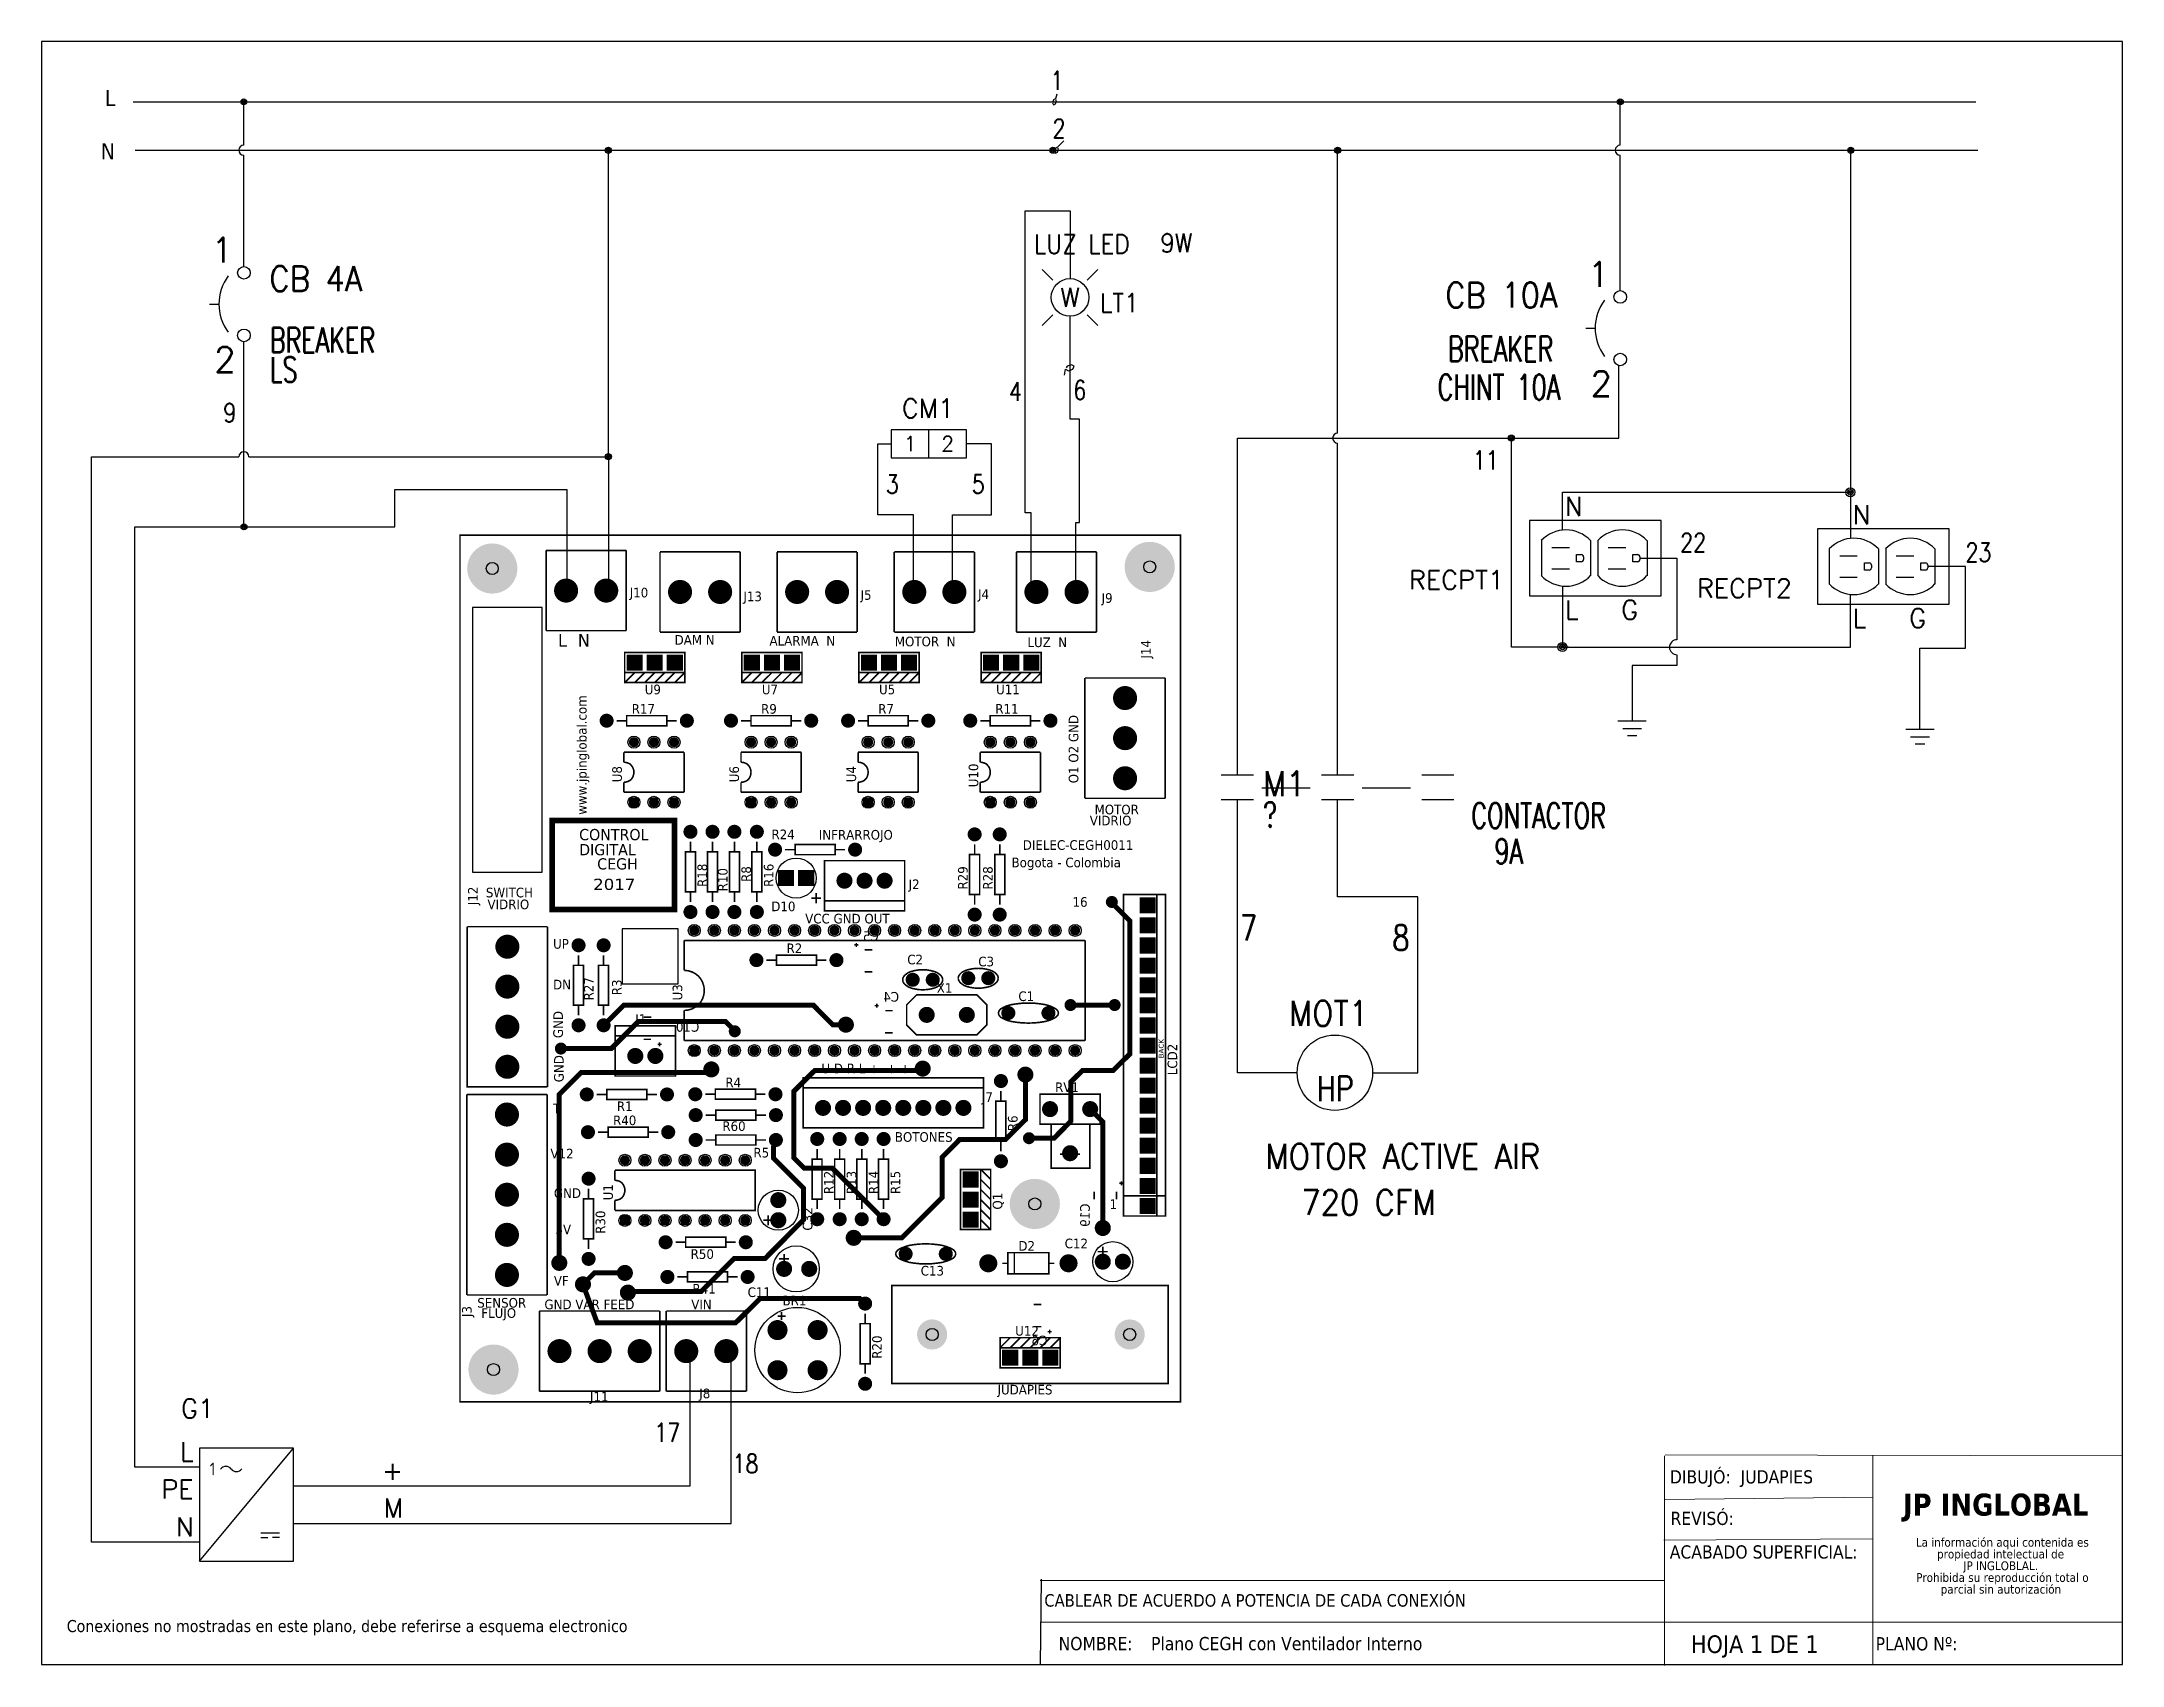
# Model space of a CAD drawing. Header units: millimetres. Extents: x 123.5 to 144.3, y 105.4 to 121.6.
import ezdxf
from ezdxf.enums import TextEntityAlignment as Align

# ---------------------------------------------------------------- set-up
doc = ezdxf.new("R2010")
doc.units = ezdxf.units.MM
doc.linetypes.add('CENTERX2', pattern=[20.32, 12.7, -2.54, 2.54, -2.54])
doc.linetypes.add('HIDDEN2', pattern=[0.1875, 0.125, -0.0625])
for name, color, linetype in [('12632256', 7, 'Continuous'), ('BLK_12AWG', 7, 'Continuous'), ('CONTORNO', 179, 'Continuous'), ('DESC', 250, 'Continuous'), ('DESCCHILD', 20, 'Continuous'), ('LINK', 9, 'Continuous'), ('MISC', 7, 'Continuous'), ('SYMS', 7, 'Continuous'), ('TAGS', 250, 'Continuous'), ('TERMS', 250, 'Continuous'), ('WIRES', 7, 'Continuous'), ('XREFCHILD', 134, 'Continuous')]:
    doc.layers.add(name, color=color, linetype=linetype)
doc.layers.add('WIRENO', color=7, linetype='Continuous', true_color=0x000000)
doc.styles.add('SLDTEXTSTYLE0', font='tahoma.ttf')
doc.styles.add('SLDTEXTSTYLE1', font='')
doc.styles.get("Standard").update_dxf_attribs({"font": 'tahoma.ttf'})
doc.styles.add('WD', font='romans.shx')
doc.styles.add('WD_IEC', font='isocp2.shx', dxfattribs={"width": 0.9, "height": 4})
doc.styles.get('SLDTEXTSTYLE1').set_extended_font_data('Tahoma', bold=True)

msp = doc.modelspace()

# ---------------------------------------------------------------- texts
at = {"attachment_point": 1}
for s, width, insert, char_height in [('L', 0.37194, (124.136, 121.107), 0.16), ('N', 0.37194, (124.096, 120.577), 0.16), ('Conexiones no mostradas en este plano, debe referirse a esquema electronico', 9.45621, (123.756, 105.847), 0.12)]:
    msp.add_mtext_dynamic_manual_height_columns(s, width=width, gutter_width=0.05, heights=[0], dxfattribs=dict(at, insert=insert, char_height=char_height))
at = {"color": 7, "linetype": 'Continuous', "lineweight": 0, "attachment_point": 1, "style": 'SLDTEXTSTYLE0'}
for s, insert, char_height in [('REVISÓ:', (139.749, 106.927), 0.1318), ('CABLEAR DE ACUERDO A POTENCIA DE CADA CONEXIÓN', (133.505, 106.105), 0.1245), ('\\pi-0.39529,l0.52705,t1.0541;NOMBRE:^IPlano CEGH con Ventilador Interno', (133.515, 105.678), 0.13176), ('HOJA 1 DE 1', (139.953, 105.694), 0.17568), ('PLANO Nº:', (141.795, 105.676), 0.1318)]:
    msp.add_mtext(s, dxfattribs=dict(at, insert=insert, char_height=char_height))
at = {"layer": 'CONTORNO', "color": 7, "char_height": 0.13176, "attachment_point": 1, "style": 'SLDTEXTSTYLE0'}
for s, insert in [('DIBUJÓ:  JUDAPIES', (139.743, 107.341)), ('ACABADO SUPERFICIAL:', (139.742, 106.592))]:
    msp.add_mtext(s, dxfattribs=dict(at, insert=insert))
at = {"layer": 'CONTORNO', "insert": (142.067, 107.108), "char_height": 0.2196, "attachment_point": 1, "style": 'SLDTEXTSTYLE1'}
msp.add_mtext('JP INGLOBAL', dxfattribs=at)

# ---------------------------------------------------------------- blocks, each defined once
blk = doc.blocks.new('SW_NOTE_2')
at = {"layer": 'CONTORNO', "color": 0, "char_height": 1.0583, "attachment_point": 2, "style": 'SLDTEXTSTYLE0'}
for s, insert in [('La información aqui contenida es ', (10.29, 1.34)), ('propiedad intelectual de', (10.08, -0.07)), ('JP INGLOBLAL.', (10.1, -1.48)), ('Prohibida su reproducción total o ', (10.3, -2.89)), ('parcial sin autorización', (10.12, -4.3))]:
    blk.add_mtext(s, dxfattribs=dict(at, insert=insert))
blk = doc.blocks.new('WD_WNH')
at = {"linetype": 'Continuous', "style": 'WD', "width": 0.8}
blk.add_attdef('WIRENO', text='', height=0.125, dxfattribs=at).set_placement((0, 0.062), align=Align.CENTER)
at = {"style": 'WD', "flags": 1}
for tag, p in [('W01USER', (0, 0.078)), ('W02USER', (0, 0.07)), ('W03USER', (0, 0.062)), ('W04USER', (0, 0.055)), ('W05USER', (0, 0.047)), ('W06USER', (0, 0.039)), ('W07USER', (0, 0.031)), ('W08USER', (0, 0.023)), ('W09USER', (0, 0.016)), ('W10USER', (0, 0.008))]:
    blk.add_attdef(tag, text='', height=0.005, dxfattribs=at).set_placement(p, align=Align.CENTER)
blk = doc.blocks.new('WDDOT')
for radius in [0.03, 0.0187, 0.00929]:
    blk.add_circle((0, 0), radius)
blk = doc.blocks.new('EPAD')
at = {"const_width": 0.5}
blk.add_lwpolyline([(-0.25, 0, 1), (0.25, 0, 1)], format="xyb", close=True, dxfattribs=at)
blk = doc.blocks.new('RPAD')
blk.add_trace([(-0.5, -0.5), (-0.5, 0.5), (0.5, -0.5), (0.5, 0.5)])
blk = doc.blocks.new('tarr')
for points, const_width in [([(128.357, 111.419), (131.949, 111.419), (131.949, 115.741), (128.357, 115.741), (128.357, 111.419)], 0.008), ([(128.786, 115.665), (128.786, 115.265)], 0.008), ([(128.786, 115.665), (129.186, 115.665)], 0.008), ([(129.186, 115.665), (129.186, 115.265)], 0.008), ([(129.354, 115.658), (129.354, 115.258)], 0.008), ([(129.354, 115.658), (129.754, 115.658)], 0.008), ([(129.754, 115.658), (129.754, 115.258)], 0.008), ([(129.938, 115.658), (129.938, 115.258)], 0.008), ([(129.938, 115.658), (130.337, 115.658)], 0.008), ([(130.337, 115.658), (130.337, 115.258)], 0.008), ([(130.522, 115.658), (130.522, 115.258)], 0.008), ([(130.522, 115.658), (130.922, 115.658)], 0.008), ([(130.922, 115.658), (130.922, 115.258)], 0.008), ([(131.131, 115.658), (131.131, 115.258)], 0.008), ([(131.131, 115.658), (131.531, 115.658)], 0.008), ([(131.531, 115.658), (131.531, 115.258)], 0.008), ([(128.786, 115.265), (129.186, 115.265)], 0.008), ([(129.354, 115.258), (129.754, 115.258)], 0.008), ([(129.938, 115.258), (130.337, 115.258)], 0.008), ([(130.522, 115.258), (130.922, 115.258)], 0.008), ([(131.131, 115.258), (131.531, 115.258)], 0.008), ([(129.178, 115.056), (129.478, 115.056), (129.478, 115.156), (129.178, 115.156), (129.178, 115.056)], 0.008), ([(129.478, 115.056), (129.478, 115.006), (129.178, 115.006), (129.178, 115.056)], 0.008), ([(129.228, 115.056), (129.178, 115.006)], 0.008), ([(129.278, 115.056), (129.228, 115.006)], 0.008), ([(129.328, 115.056), (129.278, 115.006)], 0.008), ([(129.378, 115.056), (129.328, 115.006)], 0.008), ([(129.428, 115.056), (129.378, 115.006)], 0.008), ([(129.478, 115.056), (129.428, 115.006)], 0.008), ([(129.762, 115.056), (130.062, 115.056), (130.062, 115.156), (129.762, 115.156), (129.762, 115.056)], 0.008), ([(130.062, 115.056), (130.062, 115.006), (129.762, 115.006), (129.762, 115.056)], 0.008), ([(129.812, 115.056), (129.762, 115.006)], 0.008), ([(129.862, 115.056), (129.812, 115.006)], 0.008), ([(129.912, 115.056), (129.862, 115.006)], 0.008), ([(129.962, 115.056), (129.912, 115.006)], 0.008), ([(130.012, 115.056), (129.962, 115.006)], 0.008), ([(130.062, 115.056), (130.012, 115.006)], 0.008), ([(130.346, 115.056), (130.646, 115.056), (130.646, 115.156), (130.346, 115.156), (130.346, 115.056)], 0.008), ([(130.646, 115.056), (130.646, 115.006), (130.346, 115.006), (130.346, 115.056)], 0.008), ([(130.396, 115.056), (130.346, 115.006)], 0.008), ([(130.446, 115.056), (130.396, 115.006)], 0.008), ([(130.496, 115.056), (130.446, 115.006)], 0.008), ([(130.546, 115.056), (130.496, 115.006)], 0.008), ([(130.596, 115.056), (130.546, 115.006)], 0.008), ([(130.646, 115.056), (130.596, 115.006)], 0.008), ([(130.955, 115.056), (131.255, 115.056), (131.255, 115.156), (130.955, 115.156), (130.955, 115.056)], 0.008), ([(131.255, 115.056), (131.255, 115.006), (130.955, 115.006), (130.955, 115.056)], 0.008), ([(131.005, 115.056), (130.955, 115.006)], 0.008), ([(131.055, 115.056), (131.005, 115.006)], 0.008), ([(131.105, 115.056), (131.055, 115.006)], 0.008), ([(131.155, 115.056), (131.105, 115.006)], 0.008), ([(131.205, 115.056), (131.155, 115.006)], 0.008), ([(131.255, 115.056), (131.205, 115.006)], 0.008), ([(131.473, 115.029), (131.873, 115.029)], 0.008), ([(131.473, 115.029), (131.473, 114.429)], 0.008), ([(131.873, 114.429), (131.873, 115.029)], 0.008), ([(129.138, 114.816), (129.188, 114.816)], 0.008), ([(129.188, 114.791), (129.388, 114.791), (129.388, 114.841), (129.188, 114.841), (129.188, 114.791)], 0.008), ([(129.388, 114.816), (129.438, 114.816)], 0.008), ([(129.758, 114.816), (129.808, 114.816)], 0.008), ([(129.808, 114.791), (130.008, 114.791), (130.008, 114.841), (129.808, 114.841), (129.808, 114.791)], 0.008), ([(130.008, 114.816), (130.058, 114.816)], 0.008), ([(130.342, 114.816), (130.392, 114.816)], 0.008), ([(130.392, 114.791), (130.592, 114.791), (130.592, 114.841), (130.392, 114.841), (130.392, 114.791)], 0.008), ([(130.592, 114.816), (130.642, 114.816)], 0.008), ([(130.951, 114.816), (131.001, 114.816)], 0.008), ([(131.001, 114.791), (131.201, 114.791), (131.201, 114.841), (131.001, 114.841), (131.001, 114.791)], 0.008), ([(131.201, 114.816), (131.251, 114.816)], 0.008), ([(129.174, 114.609), (129.174, 114.659)], 0.008), ([(129.174, 114.659), (129.474, 114.659)], 0.008), ([(129.474, 114.459), (129.474, 114.659)], 0.008), ([(129.758, 114.609), (129.758, 114.659)], 0.008), ([(129.758, 114.659), (130.058, 114.659)], 0.008), ([(130.058, 114.459), (130.058, 114.659)], 0.008), ([(130.342, 114.609), (130.342, 114.659)], 0.008), ([(130.342, 114.659), (130.642, 114.659)], 0.008), ([(130.642, 114.459), (130.642, 114.659)], 0.008), ([(130.951, 114.609), (130.951, 114.659)], 0.008), ([(130.951, 114.659), (131.251, 114.659)], 0.008), ([(131.251, 114.459), (131.251, 114.659)], 0.008), ([(129.224, 114.559), (129.223, 114.569), (129.22, 114.579), (129.216, 114.587), (129.21, 114.594), (129.203, 114.601), (129.194, 114.605), (129.184, 114.608), (129.174, 114.609)], 0.008), ([(129.224, 114.559), (129.223, 114.549), (129.22, 114.539), (129.216, 114.53), (129.21, 114.523), (129.203, 114.517), (129.194, 114.513), (129.184, 114.51), (129.174, 114.509)], 0.008), ([(129.808, 114.559), (129.807, 114.569), (129.804, 114.579), (129.8, 114.587), (129.794, 114.594), (129.787, 114.601), (129.778, 114.605), (129.768, 114.608), (129.758, 114.609)], 0.008), ([(129.808, 114.559), (129.807, 114.549), (129.804, 114.539), (129.8, 114.53), (129.794, 114.523), (129.787, 114.517), (129.778, 114.513), (129.768, 114.51), (129.758, 114.509)], 0.008), ([(130.392, 114.559), (130.391, 114.569), (130.388, 114.579), (130.384, 114.587), (130.378, 114.594), (130.371, 114.601), (130.362, 114.605), (130.352, 114.608), (130.342, 114.609)], 0.008), ([(130.392, 114.559), (130.391, 114.549), (130.388, 114.539), (130.384, 114.53), (130.378, 114.523), (130.371, 114.517), (130.362, 114.513), (130.352, 114.51), (130.342, 114.509)], 0.008), ([(131.001, 114.559), (131, 114.569), (130.997, 114.579), (130.993, 114.587), (130.987, 114.594), (130.98, 114.601), (130.971, 114.605), (130.961, 114.608), (130.951, 114.609)], 0.008), ([(131.001, 114.559), (131, 114.549), (130.997, 114.539), (130.993, 114.53), (130.987, 114.523), (130.98, 114.517), (130.971, 114.513), (130.961, 114.51), (130.951, 114.509)], 0.008), ([(129.174, 114.459), (129.174, 114.509)], 0.008), ([(129.174, 114.459), (129.474, 114.459)], 0.008), ([(129.758, 114.459), (129.758, 114.509)], 0.008), ([(129.758, 114.459), (130.058, 114.459)], 0.008), ([(130.342, 114.459), (130.342, 114.509)], 0.008), ([(130.342, 114.459), (130.642, 114.459)], 0.008), ([(130.951, 114.459), (130.951, 114.509)], 0.008), ([(130.951, 114.459), (131.251, 114.459)], 0.008), ([(128.817, 113.874), (129.427, 113.874), (129.427, 114.319), (128.817, 114.319), (128.817, 113.874)], 0.028), ([(131.473, 114.429), (131.873, 114.429)], 0.008), ([(129.481, 113.962), (129.531, 113.962), (129.531, 114.162), (129.481, 114.162), (129.481, 113.962)], 0.008), ([(129.506, 114.212), (129.506, 114.162)], 0.008), ([(129.591, 113.962), (129.641, 113.962), (129.641, 114.162), (129.591, 114.162), (129.591, 113.962)], 0.008), ([(129.616, 114.212), (129.616, 114.162)], 0.008), ([(129.7, 113.962), (129.75, 113.962), (129.75, 114.162), (129.7, 114.162), (129.7, 113.962)], 0.008), ([(129.725, 114.212), (129.725, 114.162)], 0.008), ([(129.812, 113.962), (129.862, 113.962), (129.862, 114.162), (129.812, 114.162), (129.812, 113.962)], 0.008), ([(129.837, 114.212), (129.837, 114.162)], 0.008), ([(130.028, 114.173), (129.978, 114.173)], 0.008), ([(130.028, 114.148), (130.227, 114.148), (130.227, 114.198), (130.028, 114.198), (130.028, 114.148)], 0.008), ([(130.277, 114.173), (130.227, 114.173)], 0.008), ([(130.898, 113.949), (130.948, 113.949), (130.948, 114.149), (130.898, 114.149), (130.898, 113.949)], 0.008), ([(130.923, 114.149), (130.923, 114.199)], 0.008), ([(131.023, 113.949), (131.073, 113.949), (131.073, 114.149), (131.023, 114.149), (131.023, 113.949)], 0.008), ([(131.048, 114.149), (131.048, 114.199)], 0.008), ([(130.174, 113.868), (130.574, 113.868), (130.574, 114.118), (130.174, 114.118), (130.174, 113.868)], 0.008), ([(129.506, 113.962), (129.506, 113.912)], 0.008), ([(129.616, 113.962), (129.616, 113.912)], 0.008), ([(129.725, 113.962), (129.725, 113.912)], 0.008), ([(129.837, 113.962), (129.837, 113.912)], 0.008), ([(130.157, 113.931), (130.108, 113.931)], 0.008), ([(130.133, 113.906), (130.133, 113.956)], 0.008), ([(130.574, 113.918), (130.174, 113.918)], 0.008), ([(130.923, 113.899), (130.923, 113.949)], 0.008), ([(131.048, 113.899), (131.048, 113.949)], 0.008), ([(131.194, 112.734), (131.319, 112.734), (131.402, 112.818), (131.402, 113.014), (131.461, 113.072), (131.614, 113.072), (131.696, 113.153), (131.696, 113.819), (131.605, 113.91), (131.607, 113.912)], 0.025), ([(131.665, 112.346), (131.875, 112.346), (131.875, 113.949), (131.665, 113.949), (131.665, 112.346)], 0.008), ([(131.832, 112.349), (131.832, 113.946)], 0.008), ([(128.793, 113.789), (128.393, 113.789)], 0.008), ([(128.793, 112.99), (128.393, 112.99), (128.393, 113.789)], 0.008), ([(128.793, 113.789), (128.793, 112.99)], 0.008), ([(129.475, 113.571), (129.475, 113.72)], 0.008), ([(129.475, 113.72), (131.474, 113.72)], 0.008), ([(130.333, 113.688), (130.333, 113.708)], 0.008), ([(131.474, 113.72), (131.474, 113.221)], 0.008), ([(128.948, 113.596), (128.948, 113.646)], 0.008), ([(129.073, 113.596), (129.073, 113.646)], 0.008), ([(129.885, 113.622), (129.935, 113.622)], 0.008), ([(129.935, 113.597), (130.135, 113.597), (130.135, 113.647), (129.935, 113.647), (129.935, 113.597)], 0.008), ([(130.135, 113.622), (130.184, 113.622)], 0.008), ([(130.343, 113.698), (130.323, 113.698)], 0.008), ([(130.413, 113.673), (130.375, 113.673)], 0.008), ([(128.923, 113.397), (128.973, 113.397), (128.973, 113.596), (128.923, 113.596), (128.923, 113.397)], 0.008), ([(129.048, 113.397), (129.098, 113.397), (129.098, 113.596), (129.048, 113.596), (129.048, 113.397)], 0.008), ([(129.575, 113.471), (129.573, 113.491), (129.567, 113.51), (129.558, 113.527), (129.546, 113.542), (129.531, 113.554), (129.514, 113.563), (129.495, 113.569), (129.475, 113.571)], 0.008), ([(130.413, 113.563), (130.374, 113.563)], 0.008), ([(130.564, 113.524), (130.566, 113.534), (130.572, 113.544), (130.581, 113.552), (130.593, 113.56), (130.608, 113.566), (130.625, 113.57), (130.644, 113.573), (130.664, 113.574)], 0.008), ([(130.564, 113.524), (130.566, 113.514), (130.572, 113.504), (130.581, 113.496), (130.593, 113.488), (130.608, 113.482), (130.625, 113.478), (130.644, 113.475), (130.664, 113.474)], 0.008), ([(130.764, 113.524), (130.762, 113.534), (130.756, 113.544), (130.747, 113.552), (130.735, 113.56), (130.72, 113.566), (130.703, 113.57), (130.684, 113.573), (130.664, 113.574)], 0.008), ([(130.764, 113.524), (130.762, 113.514), (130.756, 113.504), (130.747, 113.496), (130.735, 113.488), (130.72, 113.482), (130.703, 113.478), (130.684, 113.475), (130.664, 113.474)], 0.008), ([(130.841, 113.532), (130.843, 113.542), (130.849, 113.551), (130.858, 113.56), (130.87, 113.567), (130.885, 113.573), (130.902, 113.577), (130.921, 113.58), (130.941, 113.581)], 0.008), ([(130.841, 113.532), (130.843, 113.522), (130.849, 113.512), (130.858, 113.504), (130.87, 113.496), (130.885, 113.49), (130.902, 113.486), (130.921, 113.483), (130.941, 113.482)], 0.008), ([(131.041, 113.532), (131.039, 113.542), (131.033, 113.551), (131.024, 113.56), (131.012, 113.567), (130.997, 113.573), (130.98, 113.577), (130.961, 113.58), (130.941, 113.581)], 0.008), ([(131.041, 113.532), (131.039, 113.522), (131.033, 113.512), (131.024, 113.504), (131.012, 113.496), (130.997, 113.49), (130.98, 113.486), (130.961, 113.483), (130.941, 113.482)], 0.008), ([(128.948, 113.347), (128.948, 113.397)], 0.008), ([(129.073, 113.297), (129.174, 113.398), (130.118, 113.398), (130.215, 113.3), (130.281, 113.3)], 0.025), ([(129.073, 113.347), (129.073, 113.397)], 0.008), ([(129.575, 113.471), (129.573, 113.45), (129.567, 113.431), (129.558, 113.414), (129.546, 113.4), (129.531, 113.388), (129.514, 113.379), (129.495, 113.373), (129.475, 113.371)], 0.008), ([(130.445, 113.395), (130.425, 113.395)], 0.008), ([(130.435, 113.385), (130.435, 113.405)], 0.008), ([(130.634, 113.449), (130.934, 113.449), (130.984, 113.399), (130.984, 113.299), (130.934, 113.249), (130.634, 113.249), (130.584, 113.299), (130.584, 113.399), (130.634, 113.449)], 0.008), ([(131.041, 113.358), (131.044, 113.368), (131.052, 113.378), (131.066, 113.386), (131.084, 113.394), (131.106, 113.4), (131.132, 113.404), (131.16, 113.407), (131.191, 113.408)], 0.008), ([(131.341, 113.358), (131.338, 113.368), (131.329, 113.378), (131.315, 113.386), (131.297, 113.394), (131.275, 113.4), (131.25, 113.404), (131.222, 113.407), (131.191, 113.408)], 0.008), ([(131.401, 113.398), (131.631, 113.398), (131.621, 113.398)], 0.025), ([(128.86, 113.181), (129.111, 113.181), (129.246, 113.316), (129.681, 113.316), (129.727, 113.27), (129.727, 113.267)], 0.025), ([(129.131, 113.044), (129.431, 113.044), (129.431, 113.294), (129.131, 113.294), (129.131, 113.044)], 0.008), ([(129.272, 113.338), (129.311, 113.338)], 0.008), ([(129.475, 113.221), (129.475, 113.371)], 0.008), ([(130.515, 113.37), (130.477, 113.37)], 0.008), ([(131.041, 113.358), (131.044, 113.348), (131.052, 113.338), (131.066, 113.33), (131.084, 113.322), (131.106, 113.316), (131.132, 113.312), (131.16, 113.309), (131.191, 113.308)], 0.008), ([(131.341, 113.358), (131.338, 113.348), (131.329, 113.338), (131.315, 113.33), (131.297, 113.322), (131.275, 113.316), (131.25, 113.312), (131.222, 113.309), (131.191, 113.308)], 0.008), ([(129.131, 113.244), (129.431, 113.244)], 0.008), ([(129.272, 113.227), (129.31, 113.227)], 0.008), ([(129.342, 113.202), (129.362, 113.202)], 0.008), ([(129.352, 113.212), (129.352, 113.192)], 0.008), ([(129.475, 113.221), (131.474, 113.221)], 0.008), ([(130.515, 113.259), (130.476, 113.259)], 0.008), ([(128.852, 112.112), (128.852, 112.952), (128.962, 113.062), (129.596, 113.062), (129.61, 113.077)], 0.025), ([(130.469, 112.33), (130.214, 112.584), (130.073, 112.584), (130.021, 112.636), (130.021, 112.967), (130.126, 113.072), (130.655, 113.072), (130.664, 113.081)], 0.025), ([(130.068, 112.785), (130.967, 112.785), (130.967, 113.035), (130.068, 113.035), (130.068, 112.785)], 0.008), ([(130.068, 112.985), (130.967, 112.985)], 0.008), ([(130.32, 112.237), (130.56, 112.237), (130.761, 112.438), (130.761, 112.639), (130.848, 112.727), (131.076, 112.727), (131.176, 112.826), (131.176, 113.051)], 0.025), ([(128.791, 112.952), (128.391, 112.952)], 0.008), ([(128.391, 112.952), (128.391, 111.952)], 0.008), ([(128.791, 111.952), (128.791, 112.952)], 0.008), ([(129.089, 112.952), (129.039, 112.952)], 0.008), ([(129.089, 112.927), (129.289, 112.927), (129.289, 112.977), (129.089, 112.977), (129.089, 112.927)], 0.008), ([(129.339, 112.952), (129.289, 112.952)], 0.008), ([(129.58, 112.953), (129.63, 112.953)], 0.008), ([(129.63, 112.928), (129.83, 112.928), (129.83, 112.978), (129.63, 112.978), (129.63, 112.928)], 0.008), ([(129.83, 112.953), (129.88, 112.953)], 0.008), ([(131.029, 112.719), (131.079, 112.719), (131.079, 112.919), (131.029, 112.919), (131.029, 112.719)], 0.008), ([(131.054, 112.969), (131.054, 112.919)], 0.008), ([(131.249, 112.804), (131.549, 112.804), (131.549, 112.954), (131.249, 112.954), (131.249, 112.804)], 0.008), ([(131.499, 112.879), (131.562, 112.816), (131.562, 112.286)], 0.025), ([(129.095, 112.739), (129.295, 112.739), (129.295, 112.789), (129.095, 112.789), (129.095, 112.739)], 0.008), ([(129.632, 112.849), (129.582, 112.849)], 0.008), ([(129.632, 112.824), (129.832, 112.824), (129.832, 112.874), (129.632, 112.874), (129.632, 112.824)], 0.008), ([(129.882, 112.849), (129.832, 112.849)], 0.008), ([(131.304, 112.584), (131.497, 112.584), (131.497, 112.804), (131.304, 112.804), (131.304, 112.584)], 0.008), ([(129.045, 112.764), (129.095, 112.764)], 0.008), ([(129.194, 111.964), (129.23, 111.97), (129.56, 111.97), (129.724, 112.134), (129.878, 112.134), (130.069, 112.326), (130.069, 112.485), (129.92, 112.634), (129.92, 112.69), (129.932, 112.725)], 0.025), ([(129.295, 112.764), (129.345, 112.764)], 0.008), ([(129.632, 112.725), (129.582, 112.725)], 0.008), ([(129.632, 112.7), (129.832, 112.7), (129.832, 112.75), (129.632, 112.75), (129.632, 112.7)], 0.008), ([(129.882, 112.725), (129.832, 112.725)], 0.008), ([(130.138, 112.68), (130.138, 112.63)], 0.008), ([(130.25, 112.68), (130.25, 112.63)], 0.008), ([(130.36, 112.68), (130.36, 112.63)], 0.008), ([(130.469, 112.68), (130.469, 112.63)], 0.008), ([(131.054, 112.719), (131.054, 112.669)], 0.008), ([(129.129, 112.524), (129.129, 112.574)], 0.008), ([(129.129, 112.374), (129.829, 112.374), (129.829, 112.574), (129.129, 112.574)], 0.008), ([(130.113, 112.43), (130.162, 112.43), (130.162, 112.63), (130.113, 112.63), (130.113, 112.43)], 0.008), ([(130.225, 112.43), (130.275, 112.43), (130.275, 112.63), (130.225, 112.63), (130.225, 112.43)], 0.008), ([(130.335, 112.43), (130.385, 112.43), (130.385, 112.63), (130.335, 112.63), (130.335, 112.43)], 0.008), ([(130.444, 112.43), (130.494, 112.43), (130.494, 112.63), (130.444, 112.63), (130.444, 112.43)], 0.008), ([(130.853, 112.278), (130.953, 112.278), (130.953, 112.578), (130.853, 112.578), (130.853, 112.278)], 0.008), ([(130.953, 112.578), (131.003, 112.578), (131.003, 112.278), (130.953, 112.278)], 0.008), ([(130.953, 112.578), (131.003, 112.528)], 0.008), ([(131.449, 112.654), (131.349, 112.654)], 0.008), ([(128.998, 112.482), (128.998, 112.432)], 0.008), ([(129.179, 112.474), (129.178, 112.484), (129.175, 112.494), (129.171, 112.502), (129.165, 112.51), (129.158, 112.516), (129.149, 112.52), (129.139, 112.523), (129.129, 112.524)], 0.008), ([(129.179, 112.474), (129.178, 112.464), (129.175, 112.454), (129.171, 112.445), (129.165, 112.438), (129.158, 112.432), (129.149, 112.428), (129.139, 112.425), (129.129, 112.424)], 0.008), ([(130.953, 112.528), (131.003, 112.478)], 0.008), ([(130.953, 112.478), (131.003, 112.428)], 0.008), ([(131.519, 112.429), (131.519, 112.468)], 0.008), ([(131.63, 112.429), (131.63, 112.467)], 0.008), ([(131.645, 112.509), (131.665, 112.509)], 0.008), ([(131.655, 112.499), (131.655, 112.519)], 0.008), ([(128.973, 112.232), (129.023, 112.232), (129.023, 112.432), (128.973, 112.432), (128.973, 112.232)], 0.008), ([(129.129, 112.374), (129.129, 112.424)], 0.008), ([(130.138, 112.43), (130.138, 112.38)], 0.008), ([(130.25, 112.43), (130.25, 112.38)], 0.008), ([(130.36, 112.43), (130.36, 112.38)], 0.008), ([(130.469, 112.43), (130.469, 112.38)], 0.008), ([(130.953, 112.428), (131.003, 112.378)], 0.008), ([(130.953, 112.378), (131.003, 112.328)], 0.008), ([(131.669, 112.446), (131.871, 112.446)], 0.008), ([(129.869, 112.325), (129.919, 112.325)], 0.008), ([(129.894, 112.3), (129.894, 112.35)], 0.008), ([(130.953, 112.328), (131.003, 112.278)], 0.008), ([(128.998, 112.232), (128.998, 112.182)], 0.008), ([(129.482, 112.215), (129.432, 112.215)], 0.008), ([(129.482, 112.19), (129.682, 112.19), (129.682, 112.24), (129.482, 112.24), (129.482, 112.19)], 0.008), ([(129.732, 112.215), (129.682, 112.215)], 0.008), ([(129.973, 112.157), (129.973, 112.107)], 0.008), ([(130.529, 112.157), (130.532, 112.167), (130.541, 112.177), (130.555, 112.185), (130.573, 112.192), (130.595, 112.199), (130.62, 112.203), (130.648, 112.206), (130.679, 112.207)], 0.008), ([(130.529, 112.157), (130.532, 112.147), (130.541, 112.137), (130.555, 112.129), (130.573, 112.122), (130.595, 112.115), (130.62, 112.111), (130.648, 112.108), (130.679, 112.107)], 0.008), ([(130.829, 112.157), (130.826, 112.167), (130.818, 112.177), (130.804, 112.185), (130.786, 112.192), (130.764, 112.199), (130.738, 112.203), (130.71, 112.206), (130.679, 112.207)], 0.008), ([(130.829, 112.157), (130.826, 112.147), (130.818, 112.137), (130.804, 112.129), (130.786, 112.122), (130.764, 112.115), (130.738, 112.111), (130.71, 112.108), (130.679, 112.107)], 0.008), ([(131.089, 112.058), (131.293, 112.058), (131.293, 112.163), (131.089, 112.163), (131.089, 112.058)], 0.008), ([(131.121, 112.162), (131.121, 112.059)], 0.008), ([(131.537, 112.168), (131.587, 112.168)], 0.008), ([(131.562, 112.193), (131.562, 112.143)], 0.008), ([(128.97, 112.005), (129.027, 112.062), (129.179, 112.062)], 0.025), ([(129.491, 112.017), (129.691, 112.017), (129.691, 112.067), (129.491, 112.067), (129.491, 112.017)], 0.008), ([(129.948, 112.132), (129.998, 112.132)], 0.008), ([(131.061, 112.11), (131.089, 112.11)], 0.008), ([(131.293, 112.11), (131.321, 112.11)], 0.008), ([(128.791, 111.952), (128.391, 111.952)], 0.008), ([(128.97, 112.005), (129.041, 111.813), (129.731, 111.813), (129.853, 111.934), (130.351, 111.934), (130.377, 111.909)], 0.025), ([(129.491, 112.042), (129.441, 112.042)], 0.008), ([(129.741, 112.042), (129.691, 112.042)], 0.008), ([(130.51, 111.51), (131.888, 111.51), (131.888, 111.999), (130.51, 111.999), (130.51, 111.51)], 0.008), ([(128.753, 111.872), (128.753, 111.472)], 0.008), ([(129.353, 111.872), (128.753, 111.872)], 0.008), ([(129.353, 111.872), (129.353, 111.472)], 0.008), ([(129.385, 111.872), (129.385, 111.472)], 0.008), ([(129.385, 111.872), (129.785, 111.872)], 0.008), ([(129.785, 111.872), (129.785, 111.472)], 0.008), ([(129.94, 111.847), (129.98, 111.847)], 0.008), ([(129.96, 111.867), (129.96, 111.827)], 0.008), ([(130.377, 111.859), (130.377, 111.809)], 0.008), ([(131.217, 111.905), (131.256, 111.905)], 0.008), ([(130.352, 111.609), (130.402, 111.609), (130.402, 111.809), (130.352, 111.809), (130.352, 111.609)], 0.008), ([(131.05, 111.689), (131.05, 111.739), (131.35, 111.739), (131.35, 111.689)], 0.008), ([(131.05, 111.689), (131.1, 111.739)], 0.008), ([(131.1, 111.689), (131.15, 111.739)], 0.008), ([(131.15, 111.689), (131.2, 111.739)], 0.008), ([(131.2, 111.689), (131.25, 111.739)], 0.008), ([(131.217, 111.794), (131.255, 111.794)], 0.008), ([(131.25, 111.689), (131.3, 111.739)], 0.008), ([(131.287, 111.769), (131.307, 111.769)], 0.008), ([(131.297, 111.779), (131.297, 111.759)], 0.008), ([(131.3, 111.689), (131.35, 111.739)], 0.008), ([(131.05, 111.589), (131.35, 111.589), (131.35, 111.689), (131.05, 111.689), (131.05, 111.589)], 0.008), ([(130.377, 111.609), (130.377, 111.559)], 0.008), ([(128.753, 111.472), (129.353, 111.472)], 0.008), ([(129.385, 111.472), (129.785, 111.472)], 0.008)]:
    blk.add_lwpolyline(points, dxfattribs=dict(const_width=const_width))
for points in [[(128.766, 114.06), (128.766, 115.381), (128.42, 115.381), (128.42, 114.06), (128.766, 114.06)], [(129.166, 113.503), (129.444, 113.503), (129.444, 113.778), (129.166, 113.778), (129.166, 113.503)]]:
    blk.add_lwpolyline(points)
for centre, radius in [((128.518, 115.575), 0.03), ((131.796, 115.583), 0.03), ((128.886, 115.465), 0.03), ((129.086, 115.465), 0.03), ((129.454, 115.458), 0.03), ((129.654, 115.458), 0.03), ((130.038, 115.458), 0.03), ((130.237, 115.458), 0.03), ((130.622, 115.458), 0.03), ((130.822, 115.458), 0.03), ((131.231, 115.458), 0.03), ((131.431, 115.458), 0.03), ((129.228, 115.106), 0.025), ((129.328, 115.106), 0.025), ((129.428, 115.106), 0.025), ((129.812, 115.106), 0.025), ((129.912, 115.106), 0.025), ((130.012, 115.106), 0.025), ((130.396, 115.106), 0.025), ((130.496, 115.106), 0.025), ((130.596, 115.106), 0.025), ((131.005, 115.106), 0.025), ((131.105, 115.106), 0.025), ((131.205, 115.106), 0.025), ((131.673, 114.929), 0.03), ((129.088, 114.816), 0.025), ((129.488, 114.816), 0.025), ((129.708, 114.816), 0.025), ((130.108, 114.816), 0.025), ((130.292, 114.816), 0.025), ((130.692, 114.816), 0.025), ((130.901, 114.816), 0.025), ((131.301, 114.816), 0.025), ((131.673, 114.729), 0.03), ((129.224, 114.709), 0.03), ((129.324, 114.709), 0.03), ((129.424, 114.709), 0.03), ((129.808, 114.709), 0.03), ((129.908, 114.709), 0.03), ((130.008, 114.709), 0.03), ((130.392, 114.709), 0.03), ((130.492, 114.709), 0.03), ((130.592, 114.709), 0.03), ((131.001, 114.709), 0.03), ((131.101, 114.709), 0.03), ((131.201, 114.709), 0.03), ((131.673, 114.529), 0.03), ((129.224, 114.409), 0.03), ((129.324, 114.409), 0.03), ((129.424, 114.409), 0.03), ((129.808, 114.409), 0.03), ((129.908, 114.409), 0.03), ((130.008, 114.409), 0.03), ((130.392, 114.409), 0.03), ((130.492, 114.409), 0.03), ((130.592, 114.409), 0.03), ((131.001, 114.409), 0.03), ((131.101, 114.409), 0.03), ((131.201, 114.409), 0.03), ((129.506, 114.262), 0.025), ((129.616, 114.262), 0.025), ((129.725, 114.262), 0.025), ((129.837, 114.262), 0.025), ((130.923, 114.249), 0.025), ((131.048, 114.249), 0.025), ((129.928, 114.173), 0.025), ((130.327, 114.173), 0.025), ((129.983, 114.031), 0.025), ((130.083, 114.031), 0.025), ((130.274, 114.018), 0.01), ((130.374, 114.018), 0.01), ((130.474, 114.018), 0.01), ((131.607, 113.912), 0.025), ((131.786, 113.895), 0.025), ((129.506, 113.862), 0.025), ((129.616, 113.862), 0.025), ((129.725, 113.862), 0.025), ((129.837, 113.862), 0.025), ((130.923, 113.849), 0.025), ((131.048, 113.849), 0.025), ((131.786, 113.795), 0.025), ((128.593, 113.689), 0.03), ((128.948, 113.696), 0.025), ((129.073, 113.696), 0.025), ((129.525, 113.77), 0.03), ((129.625, 113.77), 0.03), ((129.725, 113.77), 0.03), ((129.825, 113.77), 0.03), ((129.925, 113.77), 0.03), ((130.025, 113.77), 0.03), ((130.125, 113.77), 0.03), ((130.224, 113.77), 0.03), ((130.324, 113.77), 0.03), ((130.424, 113.77), 0.03), ((130.524, 113.77), 0.03), ((130.624, 113.77), 0.03), ((130.724, 113.77), 0.03), ((130.824, 113.77), 0.03), ((130.924, 113.77), 0.03), ((131.024, 113.77), 0.03), ((131.124, 113.77), 0.03), ((131.224, 113.77), 0.03), ((131.324, 113.77), 0.03), ((131.424, 113.77), 0.03), ((131.786, 113.695), 0.025), ((129.835, 113.622), 0.025), ((130.234, 113.622), 0.025), ((131.786, 113.595), 0.025), ((128.593, 113.49), 0.03), ((130.614, 113.524), 0.025), ((130.714, 113.524), 0.025), ((130.891, 113.532), 0.025), ((130.991, 113.532), 0.025), ((131.786, 113.496), 0.025), ((131.401, 113.398), 0.025), ((131.621, 113.398), 0.025), ((131.786, 113.396), 0.025), ((128.593, 113.29), 0.03), ((128.948, 113.297), 0.025), ((129.073, 113.297), 0.025), ((130.281, 113.3), 0.025), ((130.684, 113.349), 0.025), ((130.884, 113.349), 0.025), ((131.091, 113.358), 0.025), ((131.291, 113.358), 0.025), ((131.786, 113.296), 0.025), ((128.86, 113.181), 0.025), ((129.525, 113.171), 0.03), ((129.625, 113.171), 0.03), ((129.725, 113.171), 0.03), ((129.727, 113.267), 0.025), ((129.825, 113.171), 0.03), ((129.925, 113.171), 0.03), ((130.025, 113.171), 0.03), ((130.125, 113.171), 0.03), ((130.224, 113.171), 0.03), ((130.324, 113.171), 0.03), ((130.424, 113.171), 0.03), ((130.524, 113.171), 0.03), ((130.624, 113.171), 0.03), ((130.724, 113.171), 0.03), ((130.824, 113.171), 0.03), ((130.924, 113.171), 0.03), ((131.024, 113.171), 0.03), ((131.124, 113.171), 0.03), ((131.224, 113.171), 0.03), ((131.324, 113.171), 0.03), ((131.424, 113.171), 0.03), ((131.786, 113.196), 0.025), ((128.593, 113.09), 0.03), ((129.231, 113.144), 0.01), ((129.331, 113.144), 0.01), ((129.61, 113.077), 0.025), ((130.664, 113.081), 0.025), ((131.786, 113.096), 0.025), ((131.054, 113.019), 0.025), ((131.176, 113.051), 0.025), ((131.786, 112.996), 0.025), ((128.591, 112.852), 0.03), ((128.989, 112.952), 0.025), ((129.389, 112.952), 0.025), ((129.53, 112.953), 0.025), ((129.93, 112.953), 0.025), ((130.167, 112.885), 0.01), ((130.267, 112.885), 0.01), ((130.367, 112.885), 0.01), ((130.467, 112.885), 0.01), ((130.567, 112.885), 0.01), ((130.667, 112.885), 0.01), ((130.767, 112.885), 0.01), ((130.867, 112.885), 0.01), ((131.299, 112.879), 0.025), ((131.499, 112.879), 0.025), ((131.786, 112.896), 0.025), ((128.995, 112.764), 0.025), ((129.395, 112.764), 0.025), ((129.532, 112.849), 0.025), ((129.932, 112.849), 0.025), ((131.786, 112.796), 0.025), ((128.591, 112.652), 0.03), ((129.532, 112.725), 0.025), ((129.932, 112.725), 0.025), ((130.138, 112.73), 0.025), ((130.25, 112.73), 0.025), ((130.36, 112.73), 0.025), ((130.469, 112.73), 0.025), ((131.194, 112.734), 0.025), ((131.399, 112.659), 0.025), ((131.786, 112.696), 0.025), ((129.179, 112.624), 0.03), ((129.279, 112.624), 0.03), ((129.379, 112.624), 0.03), ((129.479, 112.624), 0.03), ((129.579, 112.624), 0.03), ((129.679, 112.624), 0.03), ((129.779, 112.624), 0.03), ((131.054, 112.619), 0.025), ((131.786, 112.596), 0.025), ((128.591, 112.452), 0.03), ((128.998, 112.532), 0.025), ((130.903, 112.528), 0.025), ((131.786, 112.496), 0.025), ((129.944, 112.425), 0.025), ((130.903, 112.428), 0.025), ((131.223, 112.406), 0.03), ((131.786, 112.396), 0.025), ((128.591, 112.252), 0.03), ((129.179, 112.324), 0.03), ((129.279, 112.324), 0.03), ((129.379, 112.324), 0.03), ((129.479, 112.324), 0.03), ((129.579, 112.324), 0.03), ((129.679, 112.324), 0.03), ((129.779, 112.324), 0.03), ((129.944, 112.325), 0.025), ((130.138, 112.33), 0.025), ((130.25, 112.33), 0.025), ((130.32, 112.237), 0.025), ((130.36, 112.33), 0.025), ((130.469, 112.33), 0.025), ((130.903, 112.328), 0.025), ((131.562, 112.286), 0.025), ((128.998, 112.132), 0.025), ((129.382, 112.215), 0.025), ((129.782, 112.215), 0.025), ((130.579, 112.157), 0.025), ((130.779, 112.157), 0.025), ((128.591, 112.052), 0.03), ((128.852, 112.112), 0.025), ((129.179, 112.062), 0.025), ((129.391, 112.042), 0.025), ((129.791, 112.042), 0.025), ((129.973, 112.082), 0.025), ((130.098, 112.082), 0.025), ((130.991, 112.11), 0.025), ((131.391, 112.11), 0.025), ((131.562, 112.118), 0.025), ((131.662, 112.118), 0.025), ((128.97, 112.005), 0.025), ((129.194, 111.964), 0.025), ((130.377, 111.909), 0.025), ((129.94, 111.777), 0.025), ((130.14, 111.777), 0.025), ((130.711, 111.755), 0.03), ((131.696, 111.755), 0.03), ((128.853, 111.672), 0.03), ((129.053, 111.672), 0.03), ((129.253, 111.672), 0.03), ((129.485, 111.672), 0.03), ((129.685, 111.672), 0.03), ((131.1, 111.639), 0.025), ((131.2, 111.639), 0.025), ((131.3, 111.639), 0.025), ((128.524, 111.58), 0.03), ((129.94, 111.577), 0.025), ((130.14, 111.577), 0.025), ((130.377, 111.509), 0.025)]:
    blk.add_circle(centre, radius)
at = {"layer": '12632256'}
for centre, radius in [((130.033, 114.031), 0.1), ((130.033, 114.031), 0), ((129.944, 112.375), 0.1), ((130.033, 112.082), 0.115), ((131.612, 112.118), 0.1), ((130.04, 111.677), 0.213)]:
    blk.add_circle(centre, radius, dxfattribs=at)
for name, p, xscale, yscale in [('EPAD', (128.518, 115.575), 0.25, 0.25), ('EPAD', (131.796, 115.583), 0.25, 0.25), ('EPAD', (128.886, 115.465), 0.12, 0.12), ('EPAD', (129.086, 115.465), 0.12, 0.12), ('EPAD', (129.454, 115.458), 0.12, 0.12), ('EPAD', (129.654, 115.458), 0.12, 0.12), ('EPAD', (130.038, 115.458), 0.12, 0.12), ('EPAD', (130.237, 115.458), 0.12, 0.12), ('EPAD', (130.622, 115.458), 0.12, 0.12), ('EPAD', (130.822, 115.458), 0.12, 0.12), ('EPAD', (131.231, 115.458), 0.12, 0.12), ('EPAD', (131.431, 115.458), 0.12, 0.12), ('EPAD', (131.673, 114.929), 0.12, 0.12), ('EPAD', (129.088, 114.816), 0.07, 0.07), ('EPAD', (129.488, 114.816), 0.07, 0.07), ('EPAD', (129.708, 114.816), 0.07, 0.07), ('EPAD', (130.108, 114.816), 0.07, 0.07), ('EPAD', (130.292, 114.816), 0.07, 0.07), ('EPAD', (130.692, 114.816), 0.07, 0.07), ('EPAD', (130.901, 114.816), 0.07, 0.07), ('EPAD', (131.301, 114.816), 0.07, 0.07), ('EPAD', (131.673, 114.729), 0.12, 0.12), ('EPAD', (129.224, 114.709), 0.05, 0.05), ('EPAD', (129.324, 114.709), 0.05, 0.05), ('EPAD', (129.424, 114.709), 0.05, 0.05), ('EPAD', (129.808, 114.709), 0.05, 0.05), ('EPAD', (129.908, 114.709), 0.05, 0.05), ('EPAD', (130.008, 114.709), 0.05, 0.05), ('EPAD', (130.392, 114.709), 0.05, 0.05), ('EPAD', (130.492, 114.709), 0.05, 0.05), ('EPAD', (130.592, 114.709), 0.05, 0.05), ('EPAD', (131.001, 114.709), 0.05, 0.05), ('EPAD', (131.101, 114.709), 0.05, 0.05), ('EPAD', (131.201, 114.709), 0.05, 0.05), ('EPAD', (131.673, 114.529), 0.12, 0.12), ('RPAD', (129.224, 114.409), 0.05, 0.05), ('EPAD', (129.324, 114.409), 0.05, 0.05), ('EPAD', (129.424, 114.409), 0.05, 0.05), ('RPAD', (129.808, 114.409), 0.05, 0.05), ('EPAD', (129.908, 114.409), 0.05, 0.05), ('EPAD', (130.008, 114.409), 0.05, 0.05), ('RPAD', (130.392, 114.409), 0.05, 0.05), ('EPAD', (130.492, 114.409), 0.05, 0.05), ('EPAD', (130.592, 114.409), 0.05, 0.05), ('RPAD', (131.001, 114.409), 0.05, 0.05), ('EPAD', (131.101, 114.409), 0.05, 0.05), ('EPAD', (131.201, 114.409), 0.05, 0.05), ('EPAD', (129.506, 114.262), 0.07, 0.07), ('EPAD', (129.616, 114.262), 0.07, 0.07), ('EPAD', (129.725, 114.262), 0.07, 0.07), ('EPAD', (129.837, 114.262), 0.07, 0.07), ('EPAD', (130.923, 114.249), 0.07, 0.07), ('EPAD', (131.048, 114.249), 0.07, 0.07), ('EPAD', (129.928, 114.173), 0.07, 0.07), ('EPAD', (130.327, 114.173), 0.07, 0.07), ('EPAD', (130.274, 114.018), 0.08, 0.08), ('EPAD', (130.374, 114.018), 0.08, 0.08), ('EPAD', (130.474, 114.018), 0.08, 0.08), ('EPAD', (131.607, 113.912), 0.06, 0.06), ('EPAD', (129.506, 113.862), 0.07, 0.07), ('EPAD', (129.616, 113.862), 0.07, 0.07), ('EPAD', (129.725, 113.862), 0.07, 0.07), ('EPAD', (129.837, 113.862), 0.07, 0.07), ('EPAD', (130.923, 113.849), 0.07, 0.07), ('EPAD', (131.048, 113.849), 0.07, 0.07), ('EPAD', (128.593, 113.689), 0.12, 0.12), ('EPAD', (128.948, 113.696), 0.07, 0.07), ('EPAD', (129.073, 113.696), 0.07, 0.07), ('EPAD', (129.525, 113.77), 0.05, 0.05), ('EPAD', (129.625, 113.77), 0.05, 0.05), ('EPAD', (129.725, 113.77), 0.05, 0.05), ('EPAD', (129.825, 113.77), 0.05, 0.05), ('EPAD', (129.925, 113.77), 0.05, 0.05), ('EPAD', (130.025, 113.77), 0.05, 0.05), ('EPAD', (130.125, 113.77), 0.05, 0.05), ('EPAD', (130.224, 113.77), 0.05, 0.05), ('EPAD', (130.324, 113.77), 0.05, 0.05), ('EPAD', (130.424, 113.77), 0.05, 0.05), ('EPAD', (130.524, 113.77), 0.05, 0.05), ('EPAD', (130.624, 113.77), 0.05, 0.05), ('EPAD', (130.724, 113.77), 0.05, 0.05), ('EPAD', (130.824, 113.77), 0.05, 0.05), ('EPAD', (130.924, 113.77), 0.05, 0.05), ('EPAD', (131.024, 113.77), 0.05, 0.05), ('EPAD', (131.124, 113.77), 0.05, 0.05), ('EPAD', (131.224, 113.77), 0.05, 0.05), ('EPAD', (131.324, 113.77), 0.05, 0.05), ('EPAD', (131.424, 113.77), 0.05, 0.05), ('EPAD', (129.835, 113.622), 0.07, 0.07), ('EPAD', (130.234, 113.622), 0.07, 0.07), ('EPAD', (128.593, 113.49), 0.12, 0.12), ('EPAD', (130.614, 113.524), 0.07, 0.07), ('EPAD', (130.714, 113.524), 0.07, 0.07), ('EPAD', (130.891, 113.532), 0.07, 0.07), ('EPAD', (130.991, 113.532), 0.07, 0.07), ('EPAD', (131.401, 113.398), 0.06, 0.06), ('EPAD', (131.621, 113.398), 0.06, 0.06), ('EPAD', (128.593, 113.29), 0.12, 0.12), ('EPAD', (128.948, 113.297), 0.07, 0.07), ('EPAD', (129.073, 113.297), 0.07, 0.07), ('EPAD', (129.727, 113.267), 0.06, 0.06), ('EPAD', (130.281, 113.3), 0.08, 0.08), ('EPAD', (130.684, 113.349), 0.08, 0.08), ('EPAD', (130.884, 113.349), 0.08, 0.08), ('EPAD', (131.091, 113.358), 0.07, 0.07), ('EPAD', (131.291, 113.358), 0.07, 0.07), ('EPAD', (128.86, 113.181), 0.06, 0.06), ('RPAD', (129.525, 113.171), 0.05, 0.05), ('EPAD', (129.625, 113.171), 0.05, 0.05), ('EPAD', (129.725, 113.171), 0.05, 0.05), ('EPAD', (129.825, 113.171), 0.05, 0.05), ('EPAD', (129.925, 113.171), 0.05, 0.05), ('EPAD', (130.025, 113.171), 0.05, 0.05), ('EPAD', (130.125, 113.171), 0.05, 0.05), ('EPAD', (130.224, 113.171), 0.05, 0.05), ('EPAD', (130.324, 113.171), 0.05, 0.05), ('EPAD', (130.424, 113.171), 0.05, 0.05), ('EPAD', (130.524, 113.171), 0.05, 0.05), ('EPAD', (130.624, 113.171), 0.05, 0.05), ('EPAD', (130.724, 113.171), 0.05, 0.05), ('EPAD', (130.824, 113.171), 0.05, 0.05), ('EPAD', (130.924, 113.171), 0.05, 0.05), ('EPAD', (131.024, 113.171), 0.05, 0.05), ('EPAD', (131.124, 113.171), 0.05, 0.05), ('EPAD', (131.224, 113.171), 0.05, 0.05), ('EPAD', (131.324, 113.171), 0.05, 0.05), ('EPAD', (131.424, 113.171), 0.05, 0.05), ('EPAD', (128.593, 113.09), 0.12, 0.12), ('EPAD', (129.231, 113.144), 0.08, 0.08), ('EPAD', (129.331, 113.144), 0.08, 0.08), ('EPAD', (129.61, 113.077), 0.08, 0.08), ('EPAD', (130.664, 113.081), 0.08, 0.08), ('EPAD', (131.176, 113.051), 0.08, 0.08), ('EPAD', (128.989, 112.952), 0.07, 0.07), ('EPAD', (129.389, 112.952), 0.07, 0.07), ('EPAD', (129.53, 112.953), 0.07, 0.07), ('EPAD', (129.93, 112.953), 0.07, 0.07), ('EPAD', (131.054, 113.019), 0.07, 0.07), ('EPAD', (128.591, 112.852), 0.12, 0.12), ('EPAD', (129.532, 112.849), 0.07, 0.07), ('EPAD', (129.932, 112.849), 0.07, 0.07), ('EPAD', (130.167, 112.885), 0.08, 0.08), ('EPAD', (130.267, 112.885), 0.08, 0.08), ('EPAD', (130.367, 112.885), 0.08, 0.08), ('EPAD', (130.467, 112.885), 0.08, 0.08), ('EPAD', (130.567, 112.885), 0.08, 0.08), ('EPAD', (130.667, 112.885), 0.08, 0.08), ('EPAD', (130.767, 112.885), 0.08, 0.08), ('EPAD', (130.867, 112.885), 0.08, 0.08), ('EPAD', (131.299, 112.879), 0.08, 0.08), ('EPAD', (131.499, 112.879), 0.08, 0.08), ('EPAD', (128.995, 112.764), 0.07, 0.07), ('EPAD', (129.395, 112.764), 0.07, 0.07), ('EPAD', (128.591, 112.652), 0.12, 0.12), ('EPAD', (129.532, 112.725), 0.07, 0.07), ('EPAD', (129.932, 112.725), 0.07, 0.07), ('EPAD', (130.138, 112.73), 0.07, 0.07), ('EPAD', (130.25, 112.73), 0.07, 0.07), ('EPAD', (130.36, 112.73), 0.07, 0.07), ('EPAD', (130.469, 112.73), 0.07, 0.07), ('EPAD', (131.194, 112.734), 0.06, 0.06), ('EPAD', (131.399, 112.659), 0.08, 0.08), ('EPAD', (129.179, 112.624), 0.05, 0.05), ('EPAD', (129.279, 112.624), 0.05, 0.05), ('EPAD', (129.379, 112.624), 0.05, 0.05), ('EPAD', (129.479, 112.624), 0.05, 0.05), ('EPAD', (129.579, 112.624), 0.05, 0.05), ('EPAD', (129.679, 112.624), 0.05, 0.05), ('EPAD', (129.779, 112.624), 0.05, 0.05), ('EPAD', (131.054, 112.619), 0.07, 0.07), ('EPAD', (128.591, 112.452), 0.12, 0.12), ('EPAD', (128.998, 112.532), 0.07, 0.07), ('EPAD', (129.944, 112.425), 0.08, 0.08), ('EPAD', (131.223, 112.406), 0.25, 0.25), ('EPAD', (129.944, 112.325), 0.08, 0.08), ('EPAD', (130.138, 112.33), 0.07, 0.07), ('EPAD', (130.25, 112.33), 0.07, 0.07), ('EPAD', (130.36, 112.33), 0.07, 0.07), ('EPAD', (130.469, 112.33), 0.07, 0.07), ('EPAD', (128.591, 112.252), 0.12, 0.12), ('RPAD', (129.179, 112.324), 0.05, 0.05), ('EPAD', (129.279, 112.324), 0.05, 0.05), ('EPAD', (129.379, 112.324), 0.05, 0.05), ('EPAD', (129.479, 112.324), 0.05, 0.05), ('EPAD', (129.579, 112.324), 0.05, 0.05), ('EPAD', (129.679, 112.324), 0.05, 0.05), ('EPAD', (129.779, 112.324), 0.05, 0.05), ('EPAD', (130.32, 112.237), 0.08, 0.08), ('EPAD', (131.562, 112.286), 0.08, 0.08), ('EPAD', (128.998, 112.132), 0.07, 0.07), ('EPAD', (129.382, 112.215), 0.07, 0.07), ('EPAD', (129.782, 112.215), 0.07, 0.07), ('EPAD', (130.579, 112.157), 0.07, 0.07), ('EPAD', (130.779, 112.157), 0.07, 0.07), ('EPAD', (130.991, 112.11), 0.09, 0.09), ('EPAD', (131.391, 112.11), 0.09, 0.09), ('EPAD', (131.562, 112.118), 0.08, 0.08), ('EPAD', (131.662, 112.118), 0.08, 0.08), ('EPAD', (128.591, 112.052), 0.12, 0.12), ('EPAD', (128.852, 112.112), 0.08, 0.08), ('EPAD', (129.179, 112.062), 0.08, 0.08), ('EPAD', (129.391, 112.042), 0.07, 0.07), ('EPAD', (129.791, 112.042), 0.07, 0.07), ('EPAD', (129.973, 112.082), 0.08, 0.08), ('EPAD', (130.098, 112.082), 0.08, 0.08), ('EPAD', (128.97, 112.005), 0.08, 0.08), ('EPAD', (129.194, 111.964), 0.08, 0.08), ('EPAD', (130.377, 111.909), 0.07, 0.07), ('EPAD', (129.94, 111.777), 0.1, 0.1), ('EPAD', (130.14, 111.777), 0.1, 0.1), ('EPAD', (130.711, 111.755), 0.15, 0.15), ('EPAD', (131.696, 111.755), 0.15, 0.15), ('EPAD', (128.524, 111.58), 0.25, 0.25), ('EPAD', (128.853, 111.672), 0.12, 0.12), ('EPAD', (129.053, 111.672), 0.12, 0.12), ('EPAD', (129.253, 111.672), 0.12, 0.12), ('EPAD', (129.485, 111.672), 0.12, 0.12), ('EPAD', (129.685, 111.672), 0.12, 0.12), ('RPAD', (131.1, 111.639), 0.08, 0.08), ('RPAD', (131.2, 111.639), 0.08, 0.08), ('RPAD', (131.3, 111.639), 0.08, 0.08), ('EPAD', (129.94, 111.577), 0.1, 0.1), ('EPAD', (130.14, 111.577), 0.1, 0.1), ('EPAD', (130.377, 111.509), 0.07, 0.07)]:
    blk.add_blockref(name, p, dxfattribs=dict(xscale=xscale, yscale=yscale))
at = {"xscale": 0.08, "yscale": 0.08}
for p, rotation in [((129.228, 115.106), 180), ((129.328, 115.106), 180), ((129.428, 115.106), 180), ((129.812, 115.106), 180), ((129.912, 115.106), 180), ((130.012, 115.106), 180), ((130.396, 115.106), 180), ((130.496, 115.106), 180), ((130.596, 115.106), 180), ((131.005, 115.106), 180), ((131.105, 115.106), 180), ((131.205, 115.106), 180), ((129.983, 114.031), 180), ((130.083, 114.031), 180), ((131.786, 113.895), 90), ((131.786, 113.795), 90), ((131.786, 113.695), 90), ((131.786, 113.595), 90), ((131.786, 113.496), 90), ((131.786, 113.396), 90), ((131.786, 113.296), 90), ((131.786, 113.196), 90), ((131.786, 113.096), 90), ((131.786, 112.996), 90), ((131.786, 112.896), 90), ((131.786, 112.796), 90), ((131.786, 112.696), 90), ((131.786, 112.596), 90), ((130.903, 112.528), 270), ((130.903, 112.428), 270), ((131.786, 112.496), 90), ((130.903, 112.328), 270), ((131.786, 112.396), 90)]:
    blk.add_blockref('RPAD', p, dxfattribs=dict(at, rotation=rotation))
at = {"layer": '12632256'}
for s, height, width, p in [('J10', 0.048, 1.041667, (129.203, 115.431)), ('J13', 0.048, 1.041667, (129.77, 115.412)), ('J5', 0.048, 1.041667, (130.354, 115.419)), ('J4', 0.048, 1.041667, (130.94, 115.423)), ('J9', 0.048, 1.041667, (131.556, 115.404)), ('L  N', 0.064, 1.09375, (128.845, 115.185)), ('DAM N', 0.048, 1.041667, (129.427, 115.195)), ('ALARMA  N', 0.048, 1.041667, (129.9, 115.191)), ('MOTOR  N', 0.048, 1.041667, (130.525, 115.187)), ('LUZ  N', 0.048, 1.041667, (131.186, 115.183)), ('U9', 0.048, 1.041667, (129.278, 114.948)), ('U7', 0.048, 1.041667, (129.862, 114.948)), ('U5', 0.048, 1.041667, (130.446, 114.948)), ('U11', 0.048, 1.041667, (131.03, 114.948)), ('R17', 0.048, 1.041667, (129.213, 114.851)), ('R9', 0.048, 1.041667, (129.858, 114.851)), ('R7', 0.048, 1.041667, (130.442, 114.851)), ('R11', 0.048, 1.041667, (131.026, 114.851)), ('VIDRIO', 0.048, 1.041667, (131.497, 114.294)), ('MOTOR', 0.048, 1.041667, (131.521, 114.349)), ('CONTROL', 0.056, 1.071429, (128.951, 114.22)), ('R24', 0.048, 1.041667, (129.91, 114.225)), ('INFRARROJO', 0.048, 1.041667, (130.146, 114.223)), ('DIGITAL', 0.056, 1.071429, (128.951, 114.145)), ('CEGH', 0.056, 1.071429, (129.041, 114.074)), ('Bogota - Colombia', 0.048, 1.041667, (131.107, 114.085)), ('DIELEC-CEGH0011', 0.048, 1.041667, (131.163, 114.172)), ('2017', 0.056, 1.25, (129.021, 113.972)), ('J2', 0.048, 1.041667, (130.594, 113.976)), ('SWITCH', 0.048, 1.041667, (128.486, 113.935)), ('VIDRIO', 0.048, 1.041667, (128.494, 113.876)), ('16', 0.048, 1.041667, (131.411, 113.888)), ('D10', 0.048, 1.041667, (129.909, 113.866)), ('VCC GND OUT', 0.048, 1.041667, (130.078, 113.805)), ('UP', 0.048, 1.041667, (128.821, 113.679)), ('R2', 0.048, 1.041667, (129.985, 113.657)), ('C2', 0.048, 1.041667, (130.587, 113.601)), ('C3', 0.048, 1.041667, (130.941, 113.591)), ('DN', 0.048, 1.041667, (128.821, 113.476)), ('X1', 0.048, 1.041667, (130.734, 113.459)), ('C1', 0.048, 1.041667, (131.141, 113.418)), ('J1', 0.048, 1.041667, (129.231, 113.304)), ('U D R L +  + + +', 0.048, 1.041667, (130.159, 113.058)), ('R4', 0.048, 1.041667, (129.68, 112.988)), ('RV1', 0.048, 1.041667, (131.324, 112.964)), ('T', 0.048, 1.041667, (128.821, 112.858)), ('R1', 0.048, 1.041667, (129.139, 112.869)), ('J7', 0.048, 1.041667, (130.959, 112.915)), ('R40', 0.048, 1.041667, (129.12, 112.799)), ('R60', 0.048, 1.041667, (129.665, 112.77)), ('V12', 0.048, 1.041667, (128.808, 112.633)), ('R5', 0.048, 1.041667, (129.82, 112.638)), ('BOTONES', 0.048, 1.041667, (130.525, 112.716)), ('GND', 0.048, 1.041667, (128.825, 112.436)), ('1', 0.048, 1.041667, (131.596, 112.381)), ('5V', 0.048, 1.041667, (128.833, 112.255)), ('R50', 0.048, 1.041667, (129.507, 112.132)), ('D2', 0.048, 1.041667, (131.141, 112.173)), ('C12', 0.048, 1.041667, (131.372, 112.185)), ('C13', 0.048, 1.041667, (130.654, 112.049)), ('VF', 0.048, 1.041667, (128.825, 111.999)), ('R41', 0.048, 1.041667, (129.516, 111.959)), ('C11', 0.048, 1.041667, (129.791, 111.942)), ('BR1', 0.048, 1.041667, (129.965, 111.9)), ('SENSOR', 0.048, 1.041667, (128.443, 111.889)), ('FLUJO', 0.048, 1.041667, (128.463, 111.838)), ('GND VAR FEED', 0.048, 1.041667, (128.778, 111.881)), ('VIN', 0.048, 1.041667, (129.51, 111.881)), ('U12', 0.048, 1.041667, (131.125, 111.749)), ('J11', 0.048, 1.041667, (129.005, 111.421)), ('J8', 0.048, 1.041667, (129.55, 111.437)), ('JUDAPIES', 0.048, 1.041667, (131.037, 111.456))]:
    blk.add_text(s, height=height, dxfattribs=dict(at, width=width)).set_placement(p)
for s, height, width, p in [('J14', 0.048, 1.041667, (131.801, 115.126)), ('www.jpinglobal.com', 0.048, 1.041667, (128.988, 114.347)), ('O1 O2 GND', 0.048, 1.041667, (131.44, 114.504)), ('U8', 0.048, 1.041667, (129.164, 114.509)), ('U6', 0.048, 1.041667, (129.748, 114.509)), ('U4', 0.048, 1.041667, (130.332, 114.509)), ('U10', 0.048, 1.041667, (130.941, 114.484)), ('R18', 0.048, 1.041667, (129.589, 113.987)), ('R10', 0.048, 1.041667, (129.691, 113.965)), ('R8', 0.048, 1.041667, (129.808, 114.012)), ('R16', 0.048, 1.041667, (129.92, 113.987)), ('R29', 0.048, 1.041667, (130.888, 113.974)), ('R28', 0.048, 1.041667, (131.013, 113.974)), ('J12', 0.048, 1.041667, (128.445, 113.896)), ('R27', 0.048, 1.041667, (129.023, 113.421)), ('R3', 0.048, 1.041667, (129.163, 113.447)), ('U3', 0.048, 1.041667, (129.465, 113.421)), ('GND', 0.048, 1.041667, (128.87, 113.233)), ('BACK', 0.024, 1.25, (131.865, 113.132)), ('LCD2', 0.048, 1.041667, (131.933, 113.048)), ('GND', 0.048, 1.041667, (128.874, 113.013)), ('R6', 0.048, 1.041667, (131.137, 112.769)), ('U1', 0.048, 1.041667, (129.119, 112.424)), ('R12', 0.048, 1.041667, (130.22, 112.455)), ('R13', 0.048, 1.041667, (130.333, 112.455)), ('R14', 0.048, 1.041667, (130.443, 112.455)), ('R15', 0.048, 1.041667, (130.552, 112.455)), ('R30', 0.048, 1.041667, (129.081, 112.257)), ('C32', 0.048, 1.041667, (130.114, 112.273)), ('Q1', 0.048, 1.041667, (131.061, 112.378)), ('J3', 0.048, 1.041667, (128.415, 111.842)), ('R20', 0.048, 1.041667, (130.46, 111.634))]:
    blk.add_text(s, height=height, rotation=90, dxfattribs=dict(at, width=width)).set_placement(p)
at = {"layer": '12632256', "text_generation_flag": 2, "width": 1.041667}
for s, p in [('C5', (130.444, 113.718)), ('C4', (130.546, 113.415)), ('C10', (129.55, 113.265)), ('C6', (131.286, 111.701))]:
    blk.add_text(s, height=0.048, dxfattribs=at).set_placement(p)
blk.add_text('C19', height=0.048, rotation=90, dxfattribs=at).set_placement((131.497, 112.408))
blk = doc.blocks.new('HPW1_1PH')
for p, q in [((0, -0.625), (0.625, 0.125)), ((0.407, -0.437), (0.532, -0.437)), ((0.407, -0.469), (0.454, -0.469)), ((0.532, -0.469), (0.485, -0.469))]:
    blk.add_line(p, q)
blk.add_lwpolyline([(0.625, 0.125), (0, 0.125), (0, -0.625), (0.625, -0.625)], close=True)
for centre, start, end in [((0.175, -0.039), 36.8699, 143.1301), ((0.245, 0.014), 216.8699, 323.1301)]:
    blk.add_arc(centre, 0.0438, start, end)
at = {"style": 'WD_IEC'}
blk.add_text('1', height=0.084, dxfattribs=at).set_placement((0.105, -0.012), align=Align.MIDDLE_RIGHT)
at = {"style": 'WD', "width": 0.7}
for tag, p in [('INST', (-0.284, 0.794)), ('LOC', (-0.284, 0.624)), ('RATING1', (-0.284, 0.285)), ('XREF', (-0.284, -0.691)), ('DESC1', (-0.284, -0.847)), ('DESC2', (-0.284, -1.003)), ('DESC3', (-0.284, -1.158))]:
    blk.add_attdef(tag, text='', height=0.125, dxfattribs=at).set_placement(p, align=Align.CENTER)
at = {"style": 'WD'}
blk.add_attdef('TAG1', text='', height=0.125, dxfattribs=at).set_placement((-0.284, 0.455), align=Align.CENTER)
at = {"linetype": 'Continuous', "style": 'WD', "flags": 9}
for tag, p in [('CAT', (0.889, 0.277)), ('MFG', (0.887, 0.257)), ('ASSYCODE', (0.887, -0.564))]:
    blk.add_attdef(tag, text='', height=0.01, dxfattribs=at).set_placement(p, align=Align.CENTER)
at = {"linetype": 'Continuous', "style": 'WD', "flags": 8}
for tag, p in [('TERM01', (-0.04, 0.04)), ('TERM04', (1.352, -0.085)), ('TERM02', (-0.04, -0.21)), ('TERM05', (1.352, -0.335)), ('TERM03', (-0.04, -0.46))]:
    blk.add_attdef(tag, text='', height=0.125, dxfattribs=at).set_placement(p, align=Align.RIGHT)
at = {"style": 'WD'}
for tag, p, height, flags in [('X4TERM01', (0, 0), 0.0125, 1), ('X1TERM04', (0.625, -0.125), 0.0125, 1), ('X4TERM02', (0, -0.25), 0.0125, 1), ('X1TERM05', (0.625, -0.375), 0.0125, 1), ('X4TERM03', (0, -0.5), 0.0125, 1), ('FAMILY', (0.862, -0.483), 0.01, 9)]:
    blk.add_attdef(tag, p, '', height=height, dxfattribs=dict(at, flags=flags))
blk = doc.blocks.new('VCB1')
at = {"linetype": 'HIDDEN2'}
blk.add_line((-0.171, 0), (-0.125, 0), dxfattribs=at)
for centre in [(0, 0.156), (0, -0.156)]:
    blk.add_circle(centre, 0.0312)
blk.add_arc((0.109, 0), 0.234, 143.1301, 216.8699)
at = {"style": 'WD'}
for tag, p, width in [('INST', (0.219, 0.388), 0.7), ('LOC', (0.219, 0.219), 0.7), ('TAG1', (0.127, 0.064), 0.9), ('XREF', (0.129, -0.09), 0.7), ('DESC1', (0.129, -0.242), 0.7), ('DESC2', (0.129, -0.389), 0.7)]:
    blk.add_attdef(tag, p, '', height=0.125, dxfattribs=dict(at, width=width))
at = {"linetype": 'Continuous', "style": 'WD'}
for tag, height, flags, p in [('TERM01', 0.125, 8, (-0.055, 0.207)), ('MFG', 0.01, 9, (-0.142, -0.088)), ('CAT', 0.01, 9, (-0.142, -0.073))]:
    blk.add_attdef(tag, text='', height=height, dxfattribs=dict(at, flags=flags)).set_placement(p, align=Align.RIGHT)
at = {"style": 'WD', "width": 0.7}
blk.add_attdef('RATING1', text='', height=0.125, dxfattribs=at).set_placement((-0.188, 0.062), align=Align.RIGHT)
at = {"color": 7, "style": 'WD', "flags": 1}
for tag, p in [('X2TERM01', (0, 0.188)), ('X8TERM02', (0, -0.188))]:
    blk.add_attdef(tag, p, '', height=0.0125, dxfattribs=at)
at = {"color": 7, "style": 'WD'}
for tag, p in [('X4LINK', (-0.25, 0)), ('X1LINK', (0, 0))]:
    blk.add_attdef(tag, p, '', height=0.01, dxfattribs=at)
at = {"linetype": 'Continuous', "style": 'WD', "flags": 9}
blk.add_attdef('ASSYCODE', text='', height=0.01, dxfattribs=at).set_placement((-0.153, -0.106), align=Align.CENTER)
at = {"style": 'WD', "flags": 9}
for tag, p in [('FAMILY', (-0.142, -0.036)), ('CONTACT', (-0.129, -0.129))]:
    blk.add_attdef(tag, text='', height=0.01, dxfattribs=at).set_placement(p, align=Align.RIGHT)
at = {"linetype": 'Continuous', "style": 'WD', "flags": 8}
blk.add_attdef('TERM02', text='', height=0.125, dxfattribs=at).set_placement((-0.041, -0.213), align=Align.TOP_RIGHT)
blk = doc.blocks.new('VCN1RDUP')
for p, q in [((-0.219, 0.25), (-0.219, -0.25)), ((0.656, 0.25), (-0.219, 0.25)), ((0.656, -0.25), (0.656, 0.25)), ((-0.14, 0.117), (-0.14, -0.117)), ((-0.071, 0.07), (0.046, 0.07)), ((0.093, -0.024), (0.093, 0.023)), ((0.093, 0.023), (0.125, 0.023)), ((0.14, 0.008), (0.14, -0.009)), ((0.187, 0.117), (0.187, -0.117)), ((0.235, 0.117), (0.235, -0.117)), ((0.304, 0.07), (0.421, 0.07)), ((0.468, -0.024), (0.468, 0.023)), ((0.468, 0.023), (0.5, 0.023)), ((0.515, 0.008), (0.515, -0.009)), ((0.562, 0.117), (0.562, -0.117)), ((-0.071, -0.071), (0.046, -0.071)), ((0.125, -0.024), (0.093, -0.024)), ((0.304, -0.071), (0.421, -0.071)), ((0.5, -0.024), (0.468, -0.024)), ((-0.219, -0.25), (0.656, -0.25))]:
    blk.add_line(p, q)
for centre, radius, start, end in [((0.023, -0.039), 0.226, 43.6028, 136.3972), ((0.398, -0.039), 0.226, 43.6028, 136.3972), ((0.125, 0.008), 0.015, 0, 90), ((0.5, 0.008), 0.015, 0, 90), ((0.023, 0.039), 0.226, 223.6028, 316.3972), ((0.125, -0.009), 0.015, 270, 0), ((0.398, 0.039), 0.226, 223.6028, 316.3972), ((0.5, -0.009), 0.015, 270, 0)]:
    blk.add_arc(centre, radius, start, end)
at = {"style": 'WD'}
for tag, width, p in [('INST', 0.7, (-0.281, 0.577)), ('LOC', 0.7, (-0.281, 0.408)), ('DESC1', 0.7, (-0.281, 0.252)), ('DESC2', 0.7, (-0.281, 0.095)), ('RATING1', 0.9, (-0.281, -0.061))]:
    blk.add_attdef(tag, text='', height=0.125, dxfattribs=dict(at, width=width)).set_placement(p, align=Align.RIGHT)
at = {"linetype": 'Continuous', "style": 'WD', "flags": 8}
for tag, p in [('TERM02', (0.016, 0.281)), ('TERM05', (0.391, 0.281)), ('TERM06', (0.587, 0.08))]:
    blk.add_attdef(tag, p, '', height=0.125, dxfattribs=at)
at = {"style": 'WD', "flags": 9}
blk.add_attdef('FAMILY', (-0.152, 0.205), '', height=0.01, rotation=90, dxfattribs=at)
at = {"linetype": 'Continuous', "style": 'WD', "flags": 9}
for tag, p in [('CAT', (-0.108, 0.23)), ('MFG', (-0.089, 0.228)), ('ASSYCODE', (-0.071, 0.23))]:
    blk.add_attdef(tag, text='', height=0.01, rotation=90, dxfattribs=at).set_placement(p, align=Align.CENTER)
at = {"style": 'WD', "flags": 1}
for tag, p in [('X2TERM02', (0, 0.188)), ('X2TERM05', (0.375, 0.188)), ('X1TERM03', (0.14, 0)), ('X1TERM06', (0.515, 0)), ('X8TERM01', (0, -0.188)), ('X8TERM04', (0.375, -0.188))]:
    blk.add_attdef(tag, p, '', height=0.0125, dxfattribs=at)
at = {"style": 'WD'}
blk.add_attdef('TAG1', text='', height=0.125, dxfattribs=at).set_placement((-0.281, -0.217), align=Align.RIGHT)
at = {"linetype": 'Continuous', "style": 'WD', "flags": 8}
for tag, p in [('TERM01', (0.016, -0.281)), ('TERM04', (0.391, -0.281))]:
    blk.add_attdef(tag, text='', height=0.125, dxfattribs=at).set_placement(p, align=Align.TOP_LEFT)
blk = doc.blocks.new('VGND2')
for p, q in [((0.09375, 0), (-0.09375, 0)), ((-0.0625, -0.046875), (0.0625, -0.046875)), ((-0.03125, -0.09375), (0.03125, -0.09375))]:
    blk.add_line(p, q)
at = {"style": 'WD', "flags": 1}
blk.add_attdef('X2TERM01', (0, 0), '', height=0.01, dxfattribs=at)
blk = doc.blocks.new('VLT1W')
for p, q in [((-0.115, 0.115), (-0.186, 0.186)), ((0.115, 0.115), (0.186, 0.186)), ((-0.115, -0.115), (-0.186, -0.186)), ((0.115, -0.115), (0.186, -0.186))]:
    blk.add_line(p, q)
blk.add_circle((0, 0), 0.125)
at = {"linetype": 'Continuous', "style": 'WD'}
for tag, height, flags, p in [('TERM01', 0.125, 8, (-0.031, 0.219)), ('CAT', 0.01, 9, (-0.221, -0.134)), ('MFG', 0.01, 9, (-0.221, -0.149))]:
    blk.add_attdef(tag, text='', height=height, dxfattribs=dict(at, flags=flags)).set_placement(p, align=Align.RIGHT)
at = {"style": 'WD'}
blk.add_attdef('COLOR', text='', height=0.125, dxfattribs=at).set_placement((0, 0), align=Align.MIDDLE)
at = {"style": 'WD', "flags": 1}
for tag, p in [('X2TERM01', (0, 0.125)), ('X8TERM02', (0, -0.125))]:
    blk.add_attdef(tag, p, '', height=0.0125, dxfattribs=at)
at = {"style": 'WD'}
for tag, p, width in [('TAG1', (0.2, -0.098), 0.9), ('DESC1', (-0.256, -0.931), 0.9), ('WDTAGALT', (-0.25, -1.25), 0.7)]:
    blk.add_attdef(tag, p, '', height=0.125, dxfattribs=dict(at, width=width))
at = {"linetype": 'Continuous', "style": 'WD', "flags": 9}
blk.add_attdef('ASSYCODE', text='', height=0.01, dxfattribs=at).set_placement((-0.24, -0.093), align=Align.CENTER)
at = {"style": 'WD', "flags": 9}
blk.add_attdef('FAMILY', text='', height=0.01, dxfattribs=at).set_placement((-0.219, -0.117), align=Align.RIGHT)
at = {"linetype": 'Continuous', "style": 'WD', "flags": 8}
blk.add_attdef('TERM02', text='', height=0.125, dxfattribs=at).set_placement((-0.031, -0.219), align=Align.TOP_RIGHT)
at = {"style": 'WD'}
for tag, width, p in [('INST', 0.7, (0.281, -0.147)), ('LOC', 0.7, (0.281, -0.317)), ('DESC2', 0.9, (-0.256, -0.963))]:
    blk.add_attdef(tag, text='', height=0.125, dxfattribs=dict(at, width=width)).set_placement(p, align=Align.TOP_LEFT)
blk = doc.blocks.new('WD_WNV')
at = {"linetype": 'Continuous', "style": 'WD', "width": 0.8}
blk.add_attdef('WIRENO', text='', height=0.125, dxfattribs=at).set_placement((-0.05, 0), align=Align.MIDDLE_RIGHT)
at = {"style": 'WD', "flags": 1}
for tag, p in [('W01USER', (-0.062, 0.094)), ('W02USER', (-0.062, 0.086)), ('W03USER', (-0.062, 0.078)), ('W04USER', (-0.062, 0.07)), ('W05USER', (-0.062, 0.062)), ('W06USER', (-0.062, 0.055)), ('W07USER', (-0.062, 0.047)), ('W08USER', (-0.062, 0.039)), ('W09USER', (-0.062, 0.031)), ('W10USER', (-0.062, 0.023))]:
    blk.add_attdef(tag, text='', height=0.005, dxfattribs=at).set_placement(p, align=Align.CENTER)
blk = doc.blocks.new('HSP1001')
blk.add_line((0, -0.092), (0, 0.095))
blk.add_lwpolyline([(-0.25, 0.095), (-0.25, -0.092), (0.25, -0.092), (0.25, 0.095)], close=True)
at = {"style": 'WD', "width": 0.7}
for tag, p in [('INST', (-0.012, 1.05)), ('LOC', (-0.012, 0.88)), ('DESC1', (-0.005, 0.706)), ('DESC2', (-0.005, 0.525)), ('DESC3', (-0.005, 0.35))]:
    blk.add_attdef(tag, text='', height=0.125, dxfattribs=at).set_placement(p, align=Align.CENTER)
at = {"style": 'WD'}
blk.add_attdef('TAG1', text='', height=0.125, dxfattribs=at).set_placement((-0.005, 0.175), align=Align.CENTER)
at = {"style": 'WD', "width": 0.9, "flags": 8}
blk.add_attdef('TERMDESC01', text='', height=0.125, dxfattribs=at).set_placement((-0.312, 0.05), align=Align.RIGHT)
blk.add_attdef('TERMDESC02', (0.312, 0.05), '', height=0.125, dxfattribs=at)
at = {"style": 'WD'}
for tag, p in [('TERM01', (-0.125, 0.001)), ('TERM02', (0.125, 0.001))]:
    blk.add_attdef(tag, text='', height=0.1, dxfattribs=at).set_placement(p, align=Align.MIDDLE_CENTER)
at = {"style": 'WD', "flags": 1}
for tag, p, height in [('X4TERM01', (-0.25, 0.001), 0.0125), ('MFG', (-0.141, 0), 0.01), ('X1TERM02', (0.25, 0.001), 0.0125), ('ASSYCODE', (-0.142, -0.05), 0.01), ('ACE_FLAG', (-0.141, -0.016), 0.01), ('CAT', (-0.142, -0.035), 0.01), ('FAMILY', (-0.141, -0.066), 0.01)]:
    blk.add_attdef(tag, p, '', height=height, dxfattribs=at)
at = {"style": 'WD', "width": 0.9, "flags": 8}
blk.add_attdef('X4WIRE01', text='', height=0.125, dxfattribs=at).set_placement((-0.312, -0.05), align=Align.TOP_RIGHT)
blk.add_attdef('X1WIRE02', text='', height=0.125, dxfattribs=at).set_placement((0.312, -0.05), align=Align.TOP_LEFT)
blk = doc.blocks.new('VMS21')
at = {"linetype": 'Continuous'}
for p, q in [((-0.08, 0.062), (0.08, 0.062)), ((-0.08, -0.062), (0.08, -0.062))]:
    blk.add_line(p, q, dxfattribs=at)
at = {"style": 'WD'}
for tag, p, width in [('INST', (0.125, 0.281), 0.7), ('LOC', (0.125, 0.111), 0.7), ('TAG2', (0.127, -0.045), 0.9), ('XREF', (0.129, -0.199), 0.7), ('DESC1', (0.129, -0.351), 0.7), ('DESC2', (0.129, -0.508), 0.7), ('DESC3', (0.129, -0.664), 0.7)]:
    blk.add_attdef(tag, p, '', height=0.125, dxfattribs=dict(at, width=width))
at = {"linetype": 'Continuous', "style": 'WD', "width": 0.9, "flags": 8}
blk.add_attdef('TERM01', text='', height=0.125, dxfattribs=at).set_placement((-0.031, 0.125), align=Align.RIGHT)
at = {"style": 'WD'}
for tag, p, flags in [('FAMILY', (-0.181, 0.003), 9), ('CONTACT', (-0.181, -0.014), 1)]:
    blk.add_attdef(tag, p, '', height=0.01, dxfattribs=dict(at, flags=flags))
at = {"color": 7, "style": 'WD'}
for tag, p in [('X4LINK', (-0.141, 0)), ('X1LINK', (0.125, 0))]:
    blk.add_attdef(tag, p, '', height=0.01, dxfattribs=at)
at = {"color": 7, "style": 'WD', "flags": 1}
for tag, p in [('X2TERM01', (0, 0.062)), ('X8TERM02', (0, -0.062))]:
    blk.add_attdef(tag, p, '', height=0.0125, dxfattribs=at)
at = {"linetype": 'Continuous', "style": 'WD', "width": 0.9, "flags": 8}
blk.add_attdef('TERM02', text='', height=0.125, dxfattribs=at).set_placement((-0.031, -0.125), align=Align.TOP_RIGHT)
blk = doc.blocks.new('HMO12')
blk.add_circle((0, 0), 0.188)
at = {"style": 'WD'}
for tag, width, p in [('INST', 0.7, (-0.026, 0.559)), ('LOC', 0.7, (-0.026, 0.39)), ('TAG1', 0.9, (-0.031, 0.234)), ('RATING1', 0.8, (0, 0))]:
    blk.add_attdef(tag, text='', height=0.125, dxfattribs=dict(at, width=width)).set_placement(p, align=Align.CENTER)
at = {"linetype": 'Continuous', "style": 'WD', "flags": 9}
blk.add_attdef('ASSYCODE', text='', height=0.01, dxfattribs=at).set_placement((0, 0.125), align=Align.CENTER)
at = {"style": 'WD', "flags": 9}
blk.add_attdef('FAMILY', text='', height=0.01, dxfattribs=at).set_placement((-0.005, 0.17), align=Align.CENTER)
at = {"linetype": 'Continuous', "style": 'WD', "flags": 1}
for tag, p in [('MFG', (0, 0.14)), ('CAT', (0, 0.159))]:
    blk.add_attdef(tag, text='', height=0.01, dxfattribs=at).set_placement(p, align=Align.MIDDLE)
at = {"style": 'WD'}
for tag, p, width in [('DESC1', (1.126, 0.046), 0.9), ('DESC2', (1.126, -0.11), 0.9), ('DESC3', (1.126, -0.266), 0.9), ('RATING3', (1.125, -0.423), 0.8), ('RATING4', (1.125, -0.579), 0.8), ('WDTAGALT', (1.125, -0.75), 0.7)]:
    blk.add_attdef(tag, p, '', height=0.125, dxfattribs=dict(at, width=width))
at = {"style": 'WD', "flags": 1}
for tag, p in [('X4TERM01', (-0.188, 0)), ('X1TERM02', (0.188, 0)), ('X0TERM03', (0.133, -0.133))]:
    blk.add_attdef(tag, p, '', height=0.0125, dxfattribs=at)
at = {"linetype": 'Continuous', "style": 'WD'}
blk.add_attdef('TERM01', text='', height=0.125, dxfattribs=at).set_placement((-0.231, -0.035), align=Align.TOP_RIGHT)
at = {"style": 'WD', "width": 0.8}
blk.add_attdef('RATING2', text='', height=0.125, dxfattribs=at).set_placement((0.001, -0.016), align=Align.TOP_CENTER)
at = {"linetype": 'Continuous', "style": 'WD'}
for tag, p in [('TERM02', (0.231, -0.035)), ('TERM03', (0.062, -0.219))]:
    blk.add_attdef(tag, text='', height=0.125, dxfattribs=at).set_placement(p, align=Align.TOP_LEFT)

# ---------------------------------------------------------------- linework, layer by layer
at = {"color": 7, "linetype": 'Continuous'}
for p, q in [((144.256, 121.59), (123.506, 121.59)), ((123.506, 121.59), (123.506, 105.405)), ((144.256, 105.405), (144.256, 121.59)), ((123.506, 105.405), (144.256, 105.405))]:
    msp.add_line(p, q, dxfattribs=at)
at = {"color": 7, "linetype": 'CENTERX2', "lineweight": 0}
for p in [(144.256, 108.823), (133.462, 105.405)]:
    msp.add_line(p, (144.256, 105.405), dxfattribs=at)
at = {"color": 7, "linetype": 'Continuous', "lineweight": 0}
for p, q in [((139.691, 107.486), (139.691, 105.394)), ((144.256, 107.486), (139.695, 107.495)), ((141.766, 107.486), (141.766, 105.397)), ((141.766, 107.071), (139.695, 107.049)), ((141.766, 106.656), (139.684, 106.645)), ((139.691, 106.241), (133.465, 106.241)), ((144.256, 105.826), (133.465, 105.826))]:
    msp.add_line(p, q, dxfattribs=at)
at = {"color": 7, "linetype": 'Continuous', "lineweight": 30}
msp.add_line((133.474, 106.253), (133.462, 105.405), dxfattribs=at)
at = {"layer": 'BLK_12AWG'}
for p, q in [((124.418, 120.99), (142.793, 120.99)), ((125.522, 120.557), (125.522, 120.99)), ((139.248, 120.557), (139.248, 120.99)), ((124.438, 120.507), (142.813, 120.507)), ((125.522, 119.341), (125.522, 120.457)), ((136.43, 117.686), (136.43, 120.507)), ((139.248, 119.107), (139.248, 120.457)), ((141.547, 117.123), (141.547, 120.507)), ((136.43, 114.279), (136.43, 117.586))]:
    msp.add_line(p, q, dxfattribs=at)
for centre in [(125.522, 120.507), (139.248, 120.507), (136.43, 117.636)]:
    msp.add_arc(centre, 0.05, 90, 270, dxfattribs=at)
at = {"layer": 'LINK'}
for points in [[(135.675, 114.148), (136.155, 114.148)], [(136.675, 114.148), (137.155, 114.148)]]:
    msp.add_lwpolyline(points, dxfattribs=at)
at = {"layer": 'WIRENO'}
for points in [[(133.631, 121.065), (133.616, 121.02), (133.596, 121.01), (133.586, 120.98), (133.596, 120.961), (133.616, 120.971), (133.625, 121), (133.621, 121.01)], [(133.7, 120.6), (133.635, 120.536), (133.616, 120.526), (133.606, 120.497), (133.616, 120.477), (133.635, 120.487), (133.645, 120.517), (133.64, 120.526)], [(133.705, 118.264), (133.716, 118.322), (133.746, 118.308), (133.79, 118.322), (133.804, 118.352), (133.775, 118.366), (133.731, 118.352), (133.723, 118.337)]]:
    msp.add_lwpolyline(points, dxfattribs=at)
at = {"layer": 'WIRES'}
for p, q in [((129.158, 117.45), (129.158, 120.507)), ((133.314, 116.892), (133.314, 119.901)), ((133.314, 119.901), (133.761, 119.901)), ((133.761, 119.901), (133.761, 119.226)), ((133.761, 117.823), (133.761, 118.851)), ((125.523, 116.751), (125.523, 118.597)), ((139.235, 117.636), (139.235, 118.357)), ((133.855, 117.823), (133.761, 117.823)), ((133.855, 116.795), (133.855, 117.823)), ((124.002, 106.622), (124.002, 117.45)), ((124.002, 117.45), (125.473, 117.45)), ((125.573, 117.45), (129.158, 117.45)), ((129.158, 117.45), (129.158, 116.154)), ((131.846, 116.87), (131.846, 117.579)), ((131.846, 117.579), (131.978, 117.579)), ((132.978, 117.579), (132.728, 117.579)), ((132.978, 116.869), (132.978, 117.579)), ((135.43, 114.279), (135.43, 117.636)), ((135.43, 117.636), (138.163, 117.636)), ((138.163, 115.55), (138.163, 117.636)), ((138.163, 117.636), (139.235, 117.636)), ((127.028, 116.751), (127.028, 117.122)), ((127.028, 117.122), (128.744, 117.122)), ((128.744, 117.122), (128.744, 116.128)), ((138.672, 116.72), (138.672, 117.095)), ((138.672, 117.095), (141.543, 117.095)), ((141.543, 117.095), (141.543, 116.637)), ((132.199, 116.87), (131.846, 116.87)), ((132.199, 116.161), (132.199, 116.87)), ((132.59, 116.158), (132.59, 116.869)), ((132.59, 116.869), (132.978, 116.869)), ((133.374, 116.892), (133.314, 116.892)), ((133.374, 116.131), (133.374, 116.892)), ((124.436, 107.372), (124.436, 116.751)), ((124.436, 116.751), (125.523, 116.751)), ((125.523, 116.751), (127.028, 116.751)), ((133.818, 116.161), (133.818, 116.795)), ((133.818, 116.795), (133.855, 116.795)), ((139.445, 116.439), (139.814, 116.439)), ((139.814, 116.439), (139.814, 115.625)), ((142.691, 116.356), (142.316, 116.356)), ((142.691, 115.542), (142.691, 116.356)), ((138.672, 116.158), (138.672, 115.55)), ((141.543, 115.55), (141.543, 116.075)), ((138.731, 115.55), (138.163, 115.55)), ((138.672, 115.55), (141.543, 115.55)), ((139.814, 115.475), (139.814, 115.366)), ((142.237, 114.728), (142.237, 115.542)), ((142.237, 115.542), (142.691, 115.542)), ((139.814, 115.366), (139.366, 115.366)), ((139.366, 115.366), (139.366, 114.811)), ((135.43, 111.306), (135.43, 114.029)), ((136.43, 113.06), (136.43, 114.029)), ((137.231, 113.06), (136.43, 113.06)), ((137.231, 111.306), (137.231, 113.06)), ((136.027, 111.306), (135.43, 111.306)), ((136.777, 111.306), (137.231, 111.306)), ((129.974, 107.185), (129.974, 108.529)), ((130.381, 106.81), (130.381, 108.498)), ((125.081, 107.372), (124.436, 107.372)), ((126.018, 107.185), (129.974, 107.185)), ((126.018, 106.81), (130.381, 106.81)), ((125.081, 106.622), (124.002, 106.622))]:
    msp.add_line(p, q, dxfattribs=at)
for centre, radius, start, end in [((125.523, 117.45), 0.05, 0, 180), ((139.814, 115.55), 0.075, 90, 270)]:
    msp.add_arc(centre, radius, start, end, dxfattribs=at)

# ---------------------------------------------------------------- block references
at = {"layer": 'CONTORNO', "color": 7, "xscale": 0.083, "yscale": 0.083, "zscale": 0.083}
msp.add_blockref('SW_NOTE_2', (142.204, 106.555), dxfattribs=at)
at = {"layer": 'DESC', "xscale": 2, "yscale": 2, "zscale": 2}
msp.add_blockref('tarr', (-129.036, -114.815), dxfattribs=at)
at = {"layer": 'SYMS'}
for p in [(125.522, 120.99), (139.248, 120.99), (129.158, 120.507), (133.59, 120.507), (136.43, 120.507), (141.547, 120.507), (138.163, 117.636), (129.158, 117.45), (125.523, 116.751)]:
    msp.add_blockref('WDDOT', p, dxfattribs=at)
ref = msp.add_blockref('VCB1', (125.523, 118.972), dxfattribs=dict(at, xscale=2, yscale=2, zscale=2))
ref.add_attrib('DESC2', 'LS', (125.78, 118.194), dxfattribs={"layer": 'DESC', "height": 0.25, "style": 'WD', "width": 0.7})
ref.add_attrib('DESC1', 'BREAKER', (125.78, 118.488), dxfattribs={"layer": 'DESC', "height": 0.25, "style": 'WD', "width": 0.7})
ref.add_attrib('TAG1', 'CB 4A', (125.777, 119.101), dxfattribs={"layer": 'TAGS', "height": 0.25, "style": 'WD', "width": 0.9})
ref.add_attrib('TERM02', '2', dxfattribs={"layer": 'TERMS', "linetype": 'Continuous', "height": 0.25, "style": 'WD', "flags": 8}).set_placement((125.441, 118.545), align=Align.TOP_RIGHT)
ref.add_attrib('TERM01', '1', dxfattribs={"layer": 'TERMS', "linetype": 'Continuous', "height": 0.25, "style": 'WD', "flags": 8}).set_placement((125.413, 119.386), align=Align.RIGHT)
ref = msp.add_blockref('VLT1W', (133.761, 119.039), dxfattribs=dict(at, xscale=1.5, yscale=1.5, zscale=1.5))
ref.add_attrib('TAG1', 'LT1', (134.061, 118.892), dxfattribs={"layer": 'TAGS', "height": 0.1875, "style": 'WD', "width": 0.9})
ref.add_attrib('DESC2', '9W', dxfattribs={"layer": 'DESC', "height": 0.1875, "style": 'WD', "width": 0.9}).set_placement((134.662, 119.677), align=Align.TOP_LEFT)
ref.add_attrib('DESC1', 'LUZ LED', (133.401, 119.478), dxfattribs={"layer": 'DESC', "height": 0.1875, "style": 'WD', "width": 0.9})
ref.add_attrib('COLOR', 'W', dxfattribs={"layer": 'MISC', "height": 0.188, "style": 'WD'}).set_placement((133.761, 119.039), align=Align.MIDDLE)
ref = msp.add_blockref('VCB1', (139.248, 118.732), dxfattribs=dict(at, xscale=2, yscale=2, zscale=2))
ref.add_attrib('DESC2', 'CHINT 10A', (137.427, 118.019), dxfattribs={"layer": 'DESC', "height": 0.25, "style": 'WD', "width": 0.7})
ref.add_attrib('DESC1', 'BREAKER', (137.529, 118.401), dxfattribs={"layer": 'DESC', "height": 0.25, "style": 'WD', "width": 0.7})
ref.add_attrib('TAG1', 'CB 10A', (137.503, 118.937), dxfattribs={"layer": 'TAGS', "height": 0.25, "style": 'WD', "width": 0.9})
ref.add_attrib('TERM02', '2', dxfattribs={"layer": 'TERMS', "linetype": 'Continuous', "height": 0.25, "style": 'WD', "flags": 8}).set_placement((139.166, 118.305), align=Align.TOP_RIGHT)
ref.add_attrib('TERM01', '1', dxfattribs={"layer": 'TERMS', "linetype": 'Continuous', "height": 0.25, "style": 'WD', "flags": 8}).set_placement((139.138, 119.145), align=Align.RIGHT)
ref = msp.add_blockref('HSP1001', (132.353, 117.577), dxfattribs=dict(at, xscale=1.5, yscale=1.5, zscale=1.5))
ref.add_attrib('TAG1', 'CM1', dxfattribs={"layer": 'TAGS', "height": 0.1875, "style": 'WD'}).set_placement((132.345, 117.839), align=Align.CENTER)
ref.add_attrib('TERM01', '1', dxfattribs={"layer": 'TERMS', "height": 0.15, "style": 'WD'}).set_placement((132.166, 117.579), align=Align.MIDDLE_CENTER)
ref.add_attrib('TERM02', '2', dxfattribs={"layer": 'TERMS', "height": 0.15, "style": 'WD'}).set_placement((132.541, 117.579), align=Align.MIDDLE_CENTER)
ref = msp.add_blockref('VCN1RDUP', (138.672, 116.439), dxfattribs=dict(at, xscale=1.5, yscale=1.5, zscale=1.5))
ref.add_attrib('TERM04', 'G', dxfattribs={"layer": 'TERMS', "linetype": 'Continuous', "height": 0.188, "style": 'WD', "flags": 8}).set_placement((139.258, 116.017), align=Align.TOP_LEFT)
ref.add_attrib('TERM01', 'L', dxfattribs={"layer": 'TERMS', "linetype": 'Continuous', "height": 0.188, "style": 'WD', "flags": 8}).set_placement((138.695, 116.017), align=Align.TOP_LEFT)
ref.add_attrib('TERM02', 'N', (138.695, 116.861), dxfattribs={"layer": 'TERMS', "linetype": 'Continuous', "height": 0.188, "style": 'WD', "flags": 8})
ref.add_attrib('TAG1', 'RECPT1', dxfattribs={"layer": 'TAGS', "height": 0.1875, "style": 'WD'}).set_placement((138.089, 116.128), align=Align.RIGHT)
for name, p, xscale, yscale, zscale in [('WDDOT', (141.543, 117.095), 1.5, 1.5, 1.5), ('WDDOT', (138.672, 115.553), 1.5, 1.5, 1.5), ('VGND2', (139.366, 114.811), 1.5, 1.5, 1.5), ('VGND2', (142.237, 114.728), 1.5, 1.5, 1.5), ('VMS21', (136.43, 114.154), 2, 2, 2), ('VMS21', (137.43, 114.154), 2, 2, 2)]:
    msp.add_blockref(name, p, dxfattribs=dict(at, xscale=xscale, yscale=yscale, zscale=zscale))
ref = msp.add_blockref('VCN1RDUP', (141.543, 116.356), dxfattribs=dict(at, xscale=1.5, yscale=1.5, zscale=1.5))
ref.add_attrib('TERM04', 'G', dxfattribs={"layer": 'TERMS', "linetype": 'Continuous', "height": 0.188, "style": 'WD', "flags": 8}).set_placement((142.129, 115.934), align=Align.TOP_LEFT)
ref.add_attrib('TERM01', 'L', dxfattribs={"layer": 'TERMS', "linetype": 'Continuous', "height": 0.188, "style": 'WD', "flags": 8}).set_placement((141.566, 115.934), align=Align.TOP_LEFT)
ref.add_attrib('TERM02', 'N', (141.566, 116.778), dxfattribs={"layer": 'TERMS', "linetype": 'Continuous', "height": 0.188, "style": 'WD', "flags": 8})
ref.add_attrib('TAG1', 'RECPT2', dxfattribs={"layer": 'TAGS', "height": 0.1875, "style": 'WD'}).set_placement((140.96, 116.045), align=Align.RIGHT)
ref = msp.add_blockref('VMS21', (135.43, 114.154), dxfattribs=dict(at, xscale=2, yscale=2, zscale=2))
ref.add_attrib('XREF', '?', (135.688, 113.755), dxfattribs={"layer": 'XREFCHILD', "height": 0.25, "style": 'WD', "width": 0.7})
ref.add_attrib('DESC2', '9A', (137.994, 113.39), dxfattribs={"layer": 'DESCCHILD', "height": 0.25, "style": 'WD', "width": 0.7})
ref.add_attrib('DESC1', 'CONTACTOR', (137.762, 113.745), dxfattribs={"layer": 'DESCCHILD', "height": 0.25, "style": 'WD', "width": 0.7})
ref.add_attrib('TAG2', 'M1', (135.684, 114.064), dxfattribs={"layer": 'TAGS', "height": 0.25, "style": 'WD', "width": 0.9})
ref = msp.add_blockref('HMO12', (136.402, 111.306), dxfattribs=dict(at, xscale=2, yscale=2, zscale=2))
ref.add_attrib('RATING2', 'HP', dxfattribs={"layer": 'MISC', "height": 0.25, "style": 'WD', "width": 0.8}).set_placement((136.405, 111.273), align=Align.TOP_CENTER)
ref.add_attrib('DESC1', 'MOTOR ACTIVE AIR', (135.71, 110.346), dxfattribs={"layer": 'DESC', "height": 0.25, "style": 'WD', "width": 0.9})
ref.add_attrib('DESC2', '720 CFM', (136.067, 109.888), dxfattribs={"layer": 'DESC', "height": 0.25, "style": 'WD', "width": 0.9})
ref.add_attrib('TAG1', 'MOT1', dxfattribs={"layer": 'TAGS', "height": 0.25, "style": 'WD', "width": 0.9}).set_placement((136.34, 111.773), align=Align.CENTER)
ref = msp.add_blockref('HPW1_1PH', (125.081, 107.372), dxfattribs=dict(at, xscale=1.5, yscale=1.5, zscale=1.5))
ref.add_attrib('TERM01', 'L', dxfattribs={"layer": 'TERMS', "linetype": 'Continuous', "height": 0.188, "style": 'WD', "flags": 8}).set_placement((125.021, 107.432), align=Align.RIGHT)
ref.add_attrib('TERM02', 'PE', dxfattribs={"layer": 'TERMS', "linetype": 'Continuous', "height": 0.1875, "style": 'WD', "flags": 8}).set_placement((125.021, 107.058), align=Align.RIGHT)
ref.add_attrib('TERM03', 'N', dxfattribs={"layer": 'TERMS', "linetype": 'Continuous', "height": 0.188, "style": 'WD', "flags": 8}).set_placement((125.021, 106.682), align=Align.RIGHT)
ref.add_attrib('TERM04', '+', dxfattribs={"layer": 'TERMS', "linetype": 'Continuous', "height": 0.188, "style": 'WD', "flags": 8}).set_placement((127.109, 107.245), align=Align.RIGHT)
ref.add_attrib('TERM05', 'M', dxfattribs={"layer": 'TERMS', "linetype": 'Continuous', "height": 0.188, "style": 'WD', "flags": 8}).set_placement((127.109, 106.87), align=Align.RIGHT)
ref.add_attrib('TAG1', 'G1', dxfattribs={"layer": 'TAGS', "height": 0.1875, "style": 'WD'}).set_placement((125.06, 107.863), align=Align.CENTER)
at = {"layer": 'WIRENO'}
ref = msp.add_blockref('WD_WNH', (133.576, 120.887), dxfattribs=dict(at, xscale=1.5, yscale=1.5, zscale=1.5))
ref.add_attrib('WIRENO', '1', dxfattribs={"linetype": 'Continuous', "height": 0.188, "style": 'WD', "width": 0.8}).set_placement((133.631, 121.052), align=Align.BOTTOM_CENTER)
ref = msp.add_blockref('WD_WNH', (133.597, 120.407), dxfattribs=dict(at, xscale=1.5, yscale=1.5, zscale=1.5))
ref.add_attrib('WIRENO', '2', dxfattribs={"linetype": 'Continuous', "height": 0.188, "style": 'WD', "width": 0.8}).set_placement((133.652, 120.573), align=Align.BOTTOM_CENTER)
ref = msp.add_blockref('WD_WNH', (133.537, 119.901), dxfattribs=dict(at, xscale=1.5, yscale=1.5, zscale=1.5))
ref.add_attrib('WIRENO', '4', dxfattribs={"linetype": 'Continuous', "height": 0.188, "style": 'WD', "width": 0.8}).set_placement((133.217, 117.95), align=Align.BOTTOM_CENTER)
ref = msp.add_blockref('WD_WNV', (133.761, 118.337), dxfattribs=dict(at, xscale=1.5, yscale=1.5, zscale=1.5))
ref.add_attrib('WIRENO', '6', dxfattribs={"linetype": 'Continuous', "height": 0.188, "style": 'WD', "width": 0.8}).set_placement((133.923, 118.115), align=Align.MIDDLE_RIGHT)
ref = msp.add_blockref('WD_WNH', (125.037, 117.734), dxfattribs=dict(at, xscale=1.5, yscale=1.5, zscale=1.5))
ref.add_attrib('WIRENO', '9', dxfattribs={"linetype": 'Continuous', "height": 0.188, "style": 'WD', "width": 0.8}).set_placement((125.382, 117.795), align=Align.CENTER)
ref = msp.add_blockref('WD_WNH', (137.561, 117.26), dxfattribs=dict(at, xscale=1.5, yscale=1.5, zscale=1.5))
ref.add_attrib('WIRENO', '11', dxfattribs={"linetype": 'Continuous', "height": 0.1875, "style": 'WD', "width": 0.8}).set_placement((137.907, 117.321), align=Align.CENTER)
ref = msp.add_blockref('WD_WNH', (131.645, 117.022), dxfattribs=dict(at, xscale=1.5, yscale=1.5, zscale=1.5))
ref.add_attrib('WIRENO', '3', dxfattribs={"linetype": 'Continuous', "height": 0.188, "style": 'WD', "width": 0.8}).set_placement((131.99, 117.083), align=Align.CENTER)
ref = msp.add_blockref('WD_WNH', (132.501, 117.022), dxfattribs=dict(at, xscale=1.5, yscale=1.5, zscale=1.5))
ref.add_attrib('WIRENO', '5', dxfattribs={"linetype": 'Continuous', "height": 0.188, "style": 'WD', "width": 0.8}).set_placement((132.846, 117.083), align=Align.CENTER)
ref = msp.add_blockref('WD_WNH', (139.629, 116.439), dxfattribs=dict(at, xscale=1.5, yscale=1.5, zscale=1.5))
ref.add_attrib('WIRENO', '22', dxfattribs={"linetype": 'Continuous', "height": 0.1875, "style": 'WD', "width": 0.8}).set_placement((139.975, 116.5), align=Align.CENTER)
ref = msp.add_blockref('WD_WNH', (142.503, 116.356), dxfattribs=dict(at, xscale=1.5, yscale=1.5, zscale=1.5))
ref.add_attrib('WIRENO', '23', dxfattribs={"linetype": 'Continuous', "height": 0.1875, "style": 'WD', "width": 0.8}).set_placement((142.82, 116.402), align=Align.CENTER)
ref = msp.add_blockref('WD_WNV', (135.728, 112.751), dxfattribs=dict(at, xscale=2, yscale=2, zscale=2))
ref.add_attrib('WIRENO', '7', dxfattribs={"linetype": 'Continuous', "height": 0.25, "style": 'WD', "width": 0.8}).set_placement((135.628, 112.751), align=Align.MIDDLE_RIGHT)
ref = msp.add_blockref('WD_WNV', (137.247, 112.653), dxfattribs=dict(at, xscale=2, yscale=2, zscale=2))
ref.add_attrib('WIRENO', '8', dxfattribs={"linetype": 'Continuous', "height": 0.25, "style": 'WD', "width": 0.8}).set_placement((137.147, 112.653), align=Align.MIDDLE_RIGHT)
ref = msp.add_blockref('WD_WNV', (129.948, 107.717), dxfattribs=dict(at, xscale=1.5, yscale=1.5, zscale=1.5))
ref.add_attrib('WIRENO', '17', dxfattribs={"linetype": 'Continuous', "height": 0.1875, "style": 'WD', "width": 0.8}).set_placement((129.873, 107.717), align=Align.MIDDLE_RIGHT)
ref = msp.add_blockref('WD_WNV', (130.728, 107.408), dxfattribs=dict(at, xscale=1.5, yscale=1.5, zscale=1.5))
ref.add_attrib('WIRENO', '18', dxfattribs={"linetype": 'Continuous', "height": 0.1875, "style": 'WD', "width": 0.8}).set_placement((130.653, 107.408), align=Align.MIDDLE_RIGHT)

msp.set_redraw_order([(e.dxf.handle, doc.entitydb.next_handle()) for e in msp.query("TEXT MTEXT ATTDEF DIMENSION ARC_DIMENSION")])  # texts and dimensions are drawn at this point

doc.saveas('drawing.dxf')
